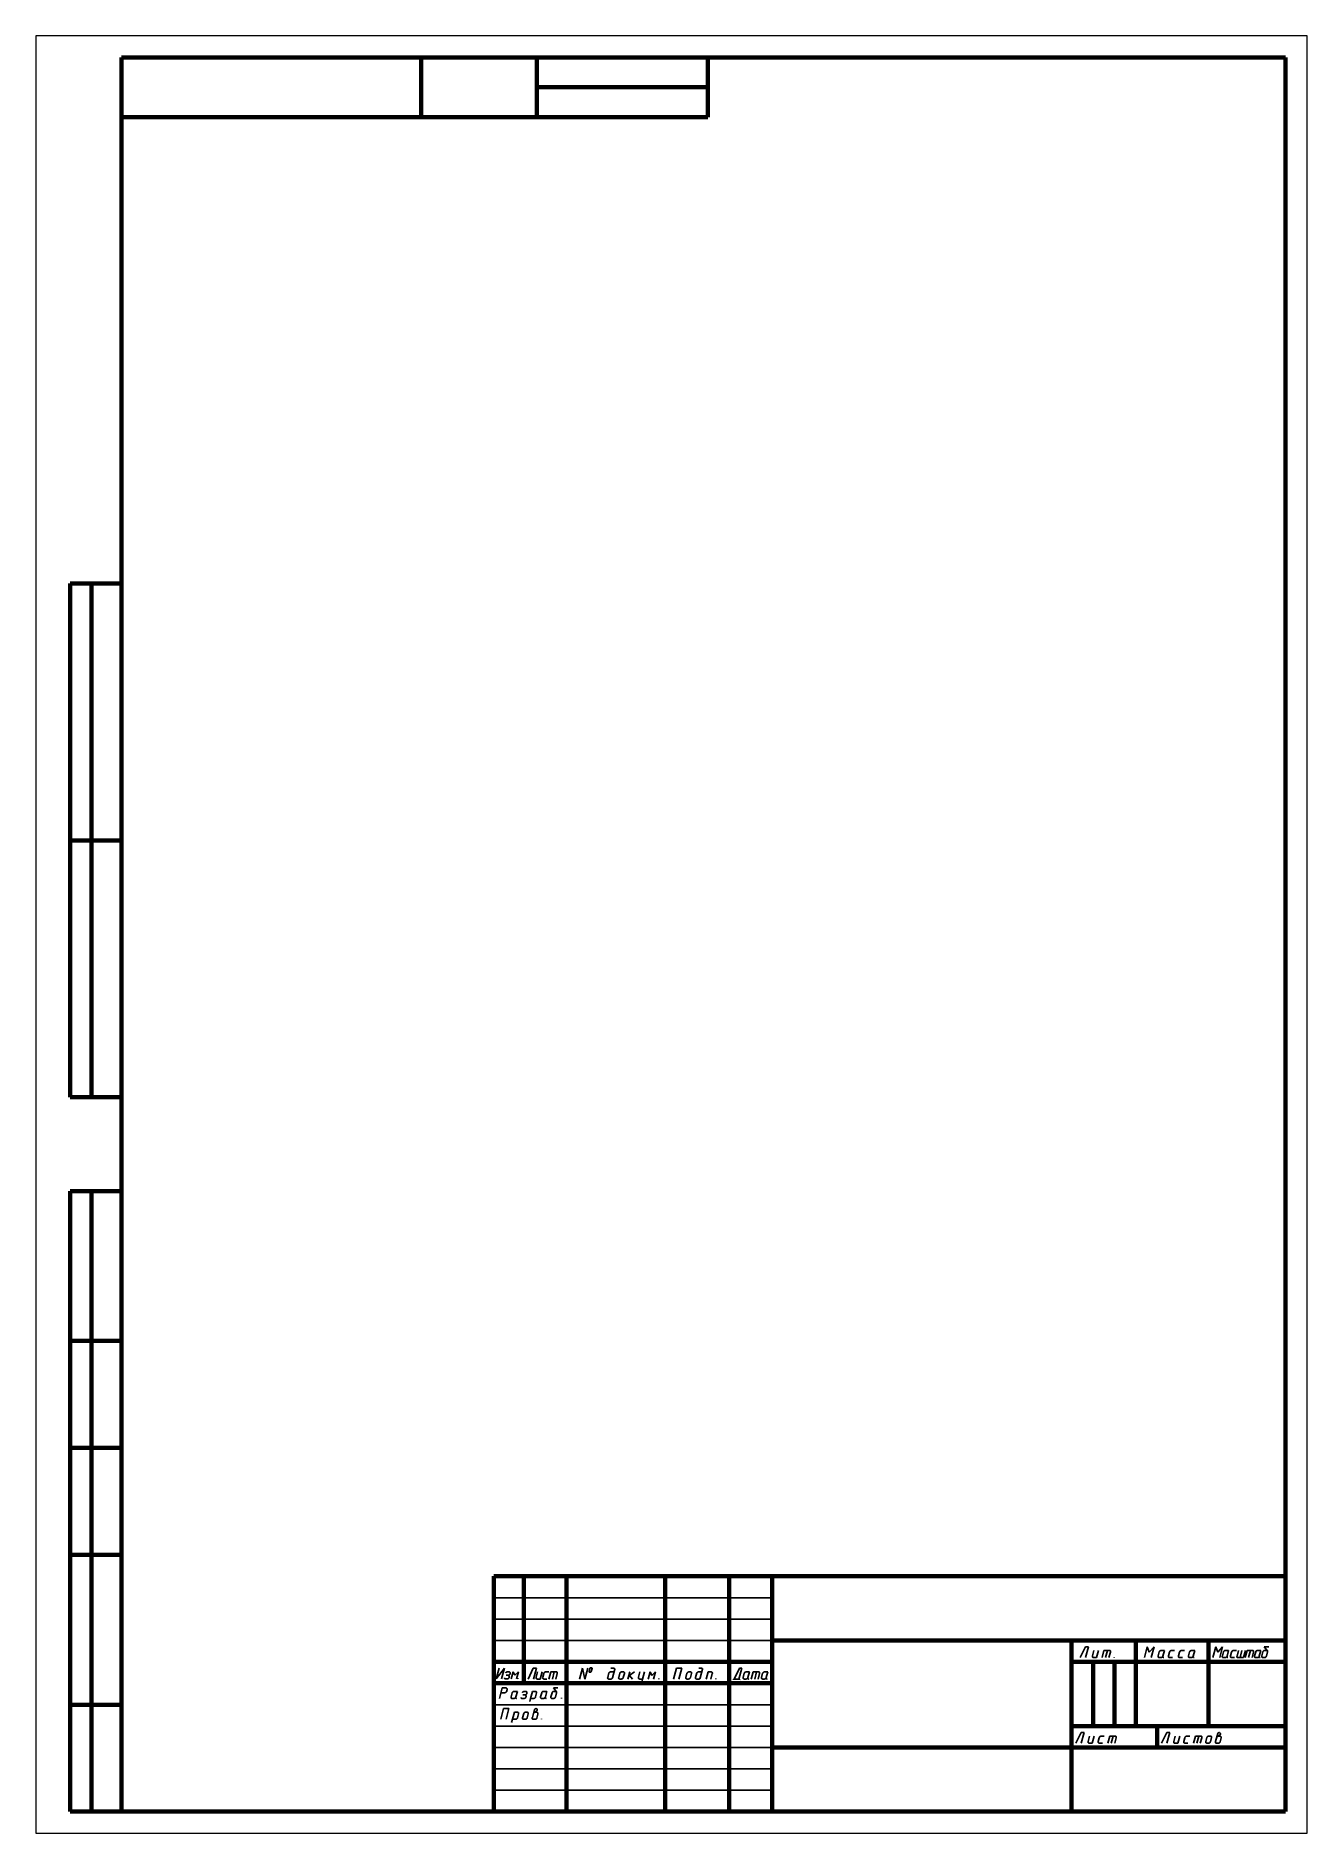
# Model space of a CAD drawing. Header units: millimetres. Extents: x 0 to 297, y 0 to 420.
import ezdxf

# ---------------------------------------------------------------- set-up
doc = ezdxf.new("R2010")
doc.units = ezdxf.units.MM
doc.layers.get('0').update_dxf_attribs({"linetype": 'CONTINUOUS', "lineweight": 0})

# ---------------------------------------------------------------- blocks, each defined once
blk = doc.blocks.new('left_field001')
at = {"lineweight": 70}
for p, q in [((-12, 0), (-12, 145)), ((-12, 145), (0, 145)), ((-7, 0), (-7, 145)), ((0, 145), (0, 0)), ((-12, 110), (0, 110)), ((0, 85), (-12, 85)), ((0, 60), (-12, 60)), ((0, 25), (-12, 25)), ((0, 0), (-12, 0))]:
    blk.add_line(p, q, dxfattribs=at)
blk = doc.blocks.new('high_field001')
at = {"lineweight": 70}
for p, q in [((0, 0), (67, 0)), ((0, -14), (0, 0)), ((67, 0), (67, -14)), ((27, -14), (27, 0)), ((67, -7), (27, -7)), ((67, -14), (0, -14))]:
    blk.add_line(p, q, dxfattribs=at)
blk = doc.blocks.new('left_field002')
at = {"lineweight": 70}
for p, q in [((0, 287), (-12, 287)), ((-12, 287), (-12, 167)), ((-7, 287), (-7, 167)), ((0, 167), (0, 287)), ((0, 227), (-12, 227)), ((-12, 167), (0, 167))]:
    blk.add_line(p, q, dxfattribs=at)
blk.add_line((0, 0), (0, 287))
blk = doc.blocks.new('A3V-0')
for p, q in [((297, 420), (0, 420)), ((0, 420), (0, 0)), ((297, 0), (297, 420)), ((0, 0), (297, 0))]:
    blk.add_line(p, q)
at = {"lineweight": 100}
for p, q in [((292, 415), (20, 415)), ((20, 415), (20, 5)), ((90, 415), (90, 401)), ((292, 5), (292, 415)), ((90, 401), (20, 401)), ((107, 60), (292, 60)), ((107, 5), (107, 60)), ((114, 35), (114, 60)), ((124, 5), (124, 60)), ((147, 5), (147, 60)), ((162, 5), (162, 60)), ((172, 5), (172, 60)), ((172, 45), (292, 45)), ((242, 5), (242, 45)), ((257, 25), (257, 45)), ((274, 25), (274, 45)), ((107, 40), (172, 40)), ((242, 40), (292, 40)), ((247, 40), (247, 25)), ((252, 40), (252, 25)), ((107, 35), (172, 35)), ((292, 25), (242, 25)), ((262, 20), (262, 25)), ((172, 20), (292, 20)), ((20, 5), (292, 5))]:
    blk.add_line(p, q, dxfattribs=at)
at = {"lineweight": 25}
for p, q in [((107, 55), (172, 55)), ((107, 50), (172, 50)), ((107, 45), (172, 45)), ((107, 30), (172, 30)), ((107, 25), (172, 25)), ((107, 20), (172, 20)), ((107, 15), (172, 15)), ((107, 10), (172, 10))]:
    blk.add_line(p, q, dxfattribs=at)
at = {"lineweight": 100}
for name, p in [('high_field001', (90, 415)), ('left_field002', (20, 5)), ('left_field001', (20, 5))]:
    blk.add_blockref(name, p, dxfattribs=at)

msp = doc.modelspace()

# ---------------------------------------------------------------- linework, layer by layer
at = {"linetype": 'CONTINUOUS', "lineweight": 25}
for p, q in [((245.21, 43.5), (244, 41)), ((245.92, 43.5), (245.21, 43.5)), ((245.25, 41), (245.92, 43.5)), ((246.86, 41.41), (247.2, 42.67)), ((247.83, 41), (248.27, 42.67)), ((249.11, 41), (249.55, 42.67)), ((249.55, 42.67), (250.81, 42.67)), ((249.91, 41), (250.35, 42.67)), ((250.71, 41), (251.05, 42.27)), ((250.81, 42.67), (250.84, 42.67)), ((250.84, 42.67), (250.87, 42.66)), ((250.87, 42.66), (250.9, 42.66)), ((250.9, 42.66), (250.92, 42.65)), ((250.92, 42.65), (250.95, 42.64)), ((250.95, 42.64), (250.97, 42.63)), ((250.97, 42.63), (250.99, 42.62)), ((250.99, 42.62), (251, 42.61)), ((251, 42.61), (251.01, 42.59)), ((251.01, 42.59), (251.03, 42.58)), ((251.03, 42.58), (251.04, 42.56)), ((251.04, 42.56), (251.05, 42.54)), ((251.05, 42.54), (251.05, 42.52)), ((251.05, 42.52), (251.06, 42.51)), ((251.06, 42.29), (251.05, 42.28)), ((251.05, 42.28), (251.05, 42.27)), ((251.05, 42.27), (251.05, 42.27)), ((251.06, 42.51), (251.06, 42.49)), ((251.06, 42.49), (251.07, 42.47)), ((251.07, 42.35), (251.06, 42.33)), ((251.06, 42.33), (251.06, 42.32)), ((251.06, 42.32), (251.06, 42.31)), ((251.06, 42.31), (251.06, 42.3)), ((251.06, 42.3), (251.06, 42.29)), ((251.07, 42.47), (251.07, 42.45)), ((251.07, 42.45), (251.07, 42.43)), ((251.07, 42.43), (251.07, 42.41)), ((251.07, 42.41), (251.07, 42.4)), ((251.07, 42.4), (251.07, 42.38)), ((251.07, 42.38), (251.07, 42.36)), ((251.07, 42.36), (251.07, 42.35)), ((259, 41), (259.67, 43.5)), ((259, 41), (259.67, 43.5)), ((259.67, 43.5), (260.14, 42.25)), ((261.28, 43.5), (260.14, 42.25)), ((260.61, 41), (261.28, 43.5)), ((262.21, 41.38), (262.47, 42.34)), ((262.48, 42.37), (262.47, 42.36)), ((262.47, 42.36), (262.47, 42.35)), ((262.47, 42.35), (262.47, 42.35)), ((262.47, 42.35), (262.47, 42.35)), ((262.47, 42.35), (262.47, 42.34)), ((262.49, 42.4), (262.48, 42.39)), ((262.48, 42.39), (262.48, 42.38)), ((262.48, 42.38), (262.48, 42.37)), ((262.5, 42.41), (262.49, 42.4)), ((262.51, 42.44), (262.5, 42.42)), ((262.5, 42.42), (262.5, 42.41)), ((262.52, 42.45), (262.51, 42.44)), ((262.53, 42.47), (262.52, 42.45)), ((262.54, 42.48), (262.53, 42.47)), ((262.55, 42.5), (262.54, 42.48)), ((262.57, 42.51), (262.55, 42.5)), ((262.58, 42.53), (262.57, 42.51)), ((262.6, 42.54), (262.58, 42.53)), ((262.61, 42.56), (262.6, 42.54)), ((262.63, 42.57), (262.61, 42.56)), ((262.65, 42.59), (262.63, 42.57)), ((262.67, 42.6), (262.65, 42.59)), ((262.69, 42.61), (262.67, 42.6)), ((262.72, 42.62), (262.69, 42.61)), ((262.74, 42.64), (262.72, 42.62)), ((262.77, 42.64), (262.74, 42.64)), ((262.8, 42.65), (262.77, 42.64)), ((262.83, 42.66), (262.8, 42.65)), ((262.86, 42.66), (262.83, 42.66)), ((262.89, 42.67), (262.86, 42.66)), ((262.93, 42.67), (262.89, 42.67)), ((262.93, 42.67), (263.67, 42.67)), ((263.32, 41.37), (263.67, 42.67)), ((264.61, 41.4), (264.85, 42.29)), ((264.86, 42.32), (264.85, 42.31)), ((264.85, 42.31), (264.85, 42.3)), ((264.85, 42.3), (264.85, 42.3)), ((264.85, 42.3), (264.85, 42.29)), ((264.85, 42.29), (264.85, 42.29)), ((264.85, 42.29), (264.85, 42.29)), ((264.87, 42.35), (264.86, 42.33)), ((264.86, 42.33), (264.86, 42.32)), ((264.88, 42.36), (264.87, 42.35)), ((264.89, 42.38), (264.88, 42.36)), ((264.9, 42.39), (264.89, 42.38)), ((264.91, 42.41), (264.9, 42.39)), ((264.92, 42.43), (264.91, 42.41)), ((264.93, 42.45), (264.92, 42.43)), ((264.94, 42.46), (264.93, 42.45)), ((264.96, 42.48), (264.94, 42.46)), ((264.98, 42.5), (264.96, 42.48)), ((264.99, 42.52), (264.98, 42.5)), ((265.01, 42.54), (264.99, 42.52)), ((265.03, 42.55), (265.01, 42.54)), ((265.05, 42.57), (265.03, 42.55)), ((265.08, 42.59), (265.05, 42.57)), ((265.1, 42.6), (265.08, 42.59)), ((265.13, 42.62), (265.1, 42.6)), ((265.15, 42.63), (265.13, 42.62)), ((265.18, 42.64), (265.15, 42.63)), ((265.21, 42.65), (265.18, 42.64)), ((265.24, 42.66), (265.21, 42.65)), ((265.28, 42.66), (265.24, 42.66)), ((265.31, 42.67), (265.28, 42.66)), ((265.35, 42.67), (265.31, 42.67)), ((265.35, 42.67), (266.02, 42.67)), ((266.96, 41.4), (267.2, 42.29)), ((267.21, 42.31), (267.2, 42.3)), ((267.2, 42.3), (267.2, 42.3)), ((267.2, 42.3), (267.2, 42.29)), ((267.2, 42.29), (267.2, 42.29)), ((267.2, 42.29), (267.2, 42.29)), ((267.22, 42.33), (267.21, 42.32)), ((267.21, 42.32), (267.21, 42.31)), ((267.23, 42.36), (267.22, 42.35)), ((267.22, 42.35), (267.22, 42.33)), ((267.24, 42.38), (267.23, 42.36)), ((267.25, 42.39), (267.24, 42.38)), ((267.26, 42.41), (267.25, 42.39)), ((267.27, 42.43), (267.26, 42.41)), ((267.28, 42.45), (267.27, 42.43)), ((267.3, 42.46), (267.28, 42.45)), ((267.31, 42.48), (267.3, 42.46)), ((267.33, 42.5), (267.31, 42.48)), ((267.35, 42.52), (267.33, 42.5)), ((267.36, 42.54), (267.35, 42.52)), ((267.38, 42.55), (267.36, 42.54)), ((267.41, 42.57), (267.38, 42.55)), ((267.43, 42.59), (267.41, 42.57)), ((267.45, 42.6), (267.43, 42.59)), ((267.48, 42.62), (267.45, 42.6)), ((267.51, 42.63), (267.48, 42.62)), ((267.53, 42.64), (267.51, 42.63)), ((267.56, 42.65), (267.53, 42.64)), ((267.6, 42.66), (267.56, 42.65)), ((267.63, 42.66), (267.6, 42.66)), ((267.66, 42.67), (267.63, 42.66)), ((267.7, 42.67), (267.66, 42.67)), ((267.7, 42.67), (268.37, 42.67)), ((269.31, 41.38), (269.56, 42.34)), ((269.57, 42.35), (269.56, 42.35)), ((269.56, 42.35), (269.56, 42.34)), ((269.58, 42.38), (269.57, 42.37)), ((269.57, 42.37), (269.57, 42.36)), ((269.57, 42.36), (269.57, 42.35)), ((269.57, 42.35), (269.57, 42.35)), ((269.59, 42.4), (269.58, 42.39)), ((269.58, 42.39), (269.58, 42.38)), ((269.6, 42.42), (269.59, 42.41)), ((269.59, 42.41), (269.59, 42.4)), ((269.61, 42.44), (269.6, 42.42)), ((269.62, 42.45), (269.61, 42.44)), ((269.63, 42.47), (269.62, 42.45)), ((269.64, 42.48), (269.63, 42.47)), ((269.65, 42.5), (269.64, 42.48)), ((269.66, 42.51), (269.65, 42.5)), ((269.68, 42.53), (269.66, 42.51)), ((269.69, 42.54), (269.68, 42.53)), ((269.71, 42.56), (269.69, 42.54)), ((269.73, 42.57), (269.71, 42.56)), ((269.75, 42.59), (269.73, 42.57)), ((269.77, 42.6), (269.75, 42.59)), ((269.79, 42.61), (269.77, 42.6)), ((269.81, 42.62), (269.79, 42.61)), ((269.84, 42.64), (269.81, 42.62)), ((269.87, 42.64), (269.84, 42.64)), ((269.89, 42.65), (269.87, 42.64)), ((269.92, 42.66), (269.89, 42.65)), ((269.95, 42.66), (269.92, 42.66)), ((269.99, 42.67), (269.95, 42.66)), ((270.02, 42.67), (269.99, 42.67)), ((270.02, 42.67), (270.76, 42.67)), ((270.41, 41.37), (270.76, 42.67)), ((127, 36), (127.67, 38.5)), ((127.67, 38.5), (128.25, 36)), ((128.25, 36), (128.92, 38.5)), ((129.24, 37.75), (129.43, 38.45)), ((129.43, 38.46), (129.44, 38.48)), ((129.43, 38.45), (129.43, 38.46)), ((129.44, 38.49), (129.45, 38.5)), ((129.44, 38.48), (129.44, 38.49)), ((129.45, 38.51), (129.46, 38.52)), ((129.45, 38.5), (129.45, 38.51)), ((129.46, 38.52), (129.47, 38.53)), ((129.47, 38.53), (129.48, 38.54)), ((129.48, 38.54), (129.48, 38.55)), ((129.48, 38.55), (129.49, 38.55)), ((129.49, 38.55), (129.5, 38.56)), ((129.5, 38.56), (129.51, 38.56)), ((129.51, 38.56), (129.51, 38.57)), ((129.51, 38.57), (129.52, 38.57)), ((129.52, 38.57), (129.53, 38.58)), ((129.53, 38.58), (129.54, 38.58)), ((129.54, 38.58), (129.55, 38.59)), ((129.55, 38.59), (129.55, 38.59)), ((129.55, 38.59), (129.56, 38.59)), ((129.56, 38.59), (129.57, 38.59)), ((129.57, 38.59), (129.58, 38.6)), ((129.57, 38.59), (129.57, 38.59)), ((129.58, 38.6), (129.59, 38.6)), ((129.59, 38.6), (129.59, 38.6)), ((129.59, 38.6), (129.6, 38.6)), ((129.6, 38.6), (129.6, 38.6)), ((129.6, 38.6), (129.6, 38.6)), ((129.6, 38.6), (129.6, 38.6)), ((129.6, 38.6), (129.61, 38.6)), ((129.61, 38.6), (129.61, 38.6)), ((129.61, 38.6), (129.61, 38.6)), ((129.61, 38.6), (129.83, 38.6)), ((129.74, 37.75), (129.93, 38.44)), ((129.83, 38.6), (129.84, 38.6)), ((129.84, 38.6), (129.85, 38.6)), ((129.85, 38.6), (129.86, 38.6)), ((129.86, 38.6), (129.87, 38.59)), ((129.87, 38.59), (129.88, 38.59)), ((129.88, 38.59), (129.89, 38.58)), ((129.89, 38.58), (129.9, 38.58)), ((129.9, 38.58), (129.9, 38.57)), ((129.9, 38.57), (129.91, 38.57)), ((129.91, 38.57), (129.91, 38.56)), ((129.91, 38.56), (129.92, 38.56)), ((129.92, 38.56), (129.92, 38.55)), ((129.92, 38.55), (129.93, 38.54)), ((129.93, 38.54), (129.93, 38.54)), ((129.93, 38.54), (129.93, 38.53)), ((129.93, 38.53), (129.93, 38.52)), ((129.93, 38.52), (129.93, 38.52)), ((129.93, 38.52), (129.93, 38.51)), ((129.93, 38.51), (129.93, 38.5)), ((129.93, 38.5), (129.93, 38.49)), ((129.93, 38.49), (129.93, 38.49)), ((129.93, 38.49), (129.93, 38.48)), ((129.93, 38.48), (129.93, 38.48)), ((129.93, 38.48), (129.93, 38.47)), ((129.93, 38.47), (129.93, 38.46)), ((129.93, 38.46), (129.93, 38.46)), ((129.93, 38.46), (129.93, 38.46)), ((129.93, 38.46), (129.93, 38.45)), ((129.93, 38.45), (129.93, 38.45)), ((129.93, 38.45), (129.93, 38.45)), ((129.93, 38.45), (129.93, 38.44)), ((134.35, 38.5), (135.03, 38.5)), ((134.68, 36.24), (135.23, 38.3)), ((135.03, 38.5), (135.05, 38.5)), ((135.05, 38.5), (135.08, 38.5)), ((135.08, 38.5), (135.1, 38.49)), ((135.1, 38.49), (135.11, 38.49)), ((135.11, 38.49), (135.13, 38.48)), ((135.13, 38.48), (135.14, 38.48)), ((135.14, 38.48), (135.16, 38.47)), ((135.16, 38.47), (135.17, 38.46)), ((135.17, 38.46), (135.18, 38.45)), ((135.18, 38.45), (135.19, 38.44)), ((135.19, 38.44), (135.2, 38.43)), ((135.2, 38.43), (135.2, 38.42)), ((135.2, 38.42), (135.21, 38.41)), ((135.21, 38.41), (135.21, 38.4)), ((135.21, 38.4), (135.22, 38.38)), ((135.22, 38.38), (135.22, 38.37)), ((135.22, 38.37), (135.22, 38.36)), ((135.22, 38.36), (135.23, 38.35)), ((135.23, 38.35), (135.23, 38.34)), ((135.23, 38.34), (135.23, 38.33)), ((135.23, 38.33), (135.23, 38.32)), ((135.23, 38.32), (135.23, 38.32)), ((135.23, 38.32), (135.23, 38.31)), ((135.23, 38.31), (135.23, 38.3)), ((135.23, 38.3), (135.23, 38.3)), ((135.23, 38.3), (135.23, 38.29)), ((135.23, 38.29), (135.23, 38.3)), ((135.23, 38.29), (135.23, 38.29)), ((135.23, 38.29), (135.23, 38.29)), ((135.23, 38.29), (135.23, 38.29)), ((135.23, 38.29), (135.23, 38.29)), ((149, 36), (149.67, 38.5)), ((149.67, 38.5), (150.92, 38.5)), ((150.25, 36), (150.92, 38.5)), ((154.87, 38.5), (155.55, 38.5)), ((155.2, 36.24), (155.75, 38.3)), ((155.55, 38.5), (155.57, 38.5)), ((155.57, 38.5), (155.6, 38.5)), ((155.6, 38.5), (155.62, 38.49)), ((155.62, 38.49), (155.63, 38.49)), ((155.63, 38.49), (155.65, 38.48)), ((155.65, 38.48), (155.67, 38.48)), ((155.67, 38.48), (155.68, 38.47)), ((155.68, 38.47), (155.69, 38.46)), ((155.69, 38.46), (155.7, 38.45)), ((155.7, 38.45), (155.71, 38.44)), ((155.71, 38.44), (155.72, 38.43)), ((155.72, 38.43), (155.72, 38.42)), ((155.72, 38.42), (155.73, 38.41)), ((155.73, 38.41), (155.74, 38.4)), ((155.74, 38.4), (155.74, 38.38)), ((155.74, 38.38), (155.74, 38.37)), ((155.74, 38.37), (155.74, 38.36)), ((155.74, 38.36), (155.75, 38.35)), ((155.75, 38.35), (155.75, 38.34)), ((155.75, 38.34), (155.75, 38.33)), ((155.75, 38.33), (155.75, 38.32)), ((155.75, 38.32), (155.75, 38.32)), ((155.75, 38.32), (155.75, 38.31)), ((155.75, 38.31), (155.75, 38.3)), ((155.75, 38.3), (155.75, 38.3)), ((155.75, 38.3), (155.75, 38.29)), ((155.75, 38.29), (155.75, 38.3)), ((155.75, 38.29), (155.75, 38.29)), ((155.75, 38.29), (155.75, 38.29)), ((155.75, 38.29), (155.75, 38.29)), ((155.75, 38.29), (155.75, 38.29)), ((246.85, 41.33), (246.84, 41.3)), ((246.84, 41.3), (246.84, 41.27)), ((246.84, 41.27), (246.84, 41.24)), ((246.84, 41.24), (246.85, 41.21)), ((246.86, 41.41), (246.85, 41.37)), ((246.85, 41.37), (246.85, 41.33)), ((246.85, 41.21), (246.85, 41.19)), ((246.85, 41.19), (246.86, 41.17)), ((246.86, 41.17), (246.87, 41.15)), ((246.87, 41.15), (246.88, 41.13)), ((246.88, 41.13), (246.89, 41.11)), ((246.89, 41.11), (246.9, 41.09)), ((246.9, 41.09), (246.92, 41.08)), ((246.92, 41.08), (246.93, 41.07)), ((246.93, 41.07), (246.95, 41.06)), ((246.95, 41.06), (246.96, 41.05)), ((246.96, 41.05), (246.98, 41.04)), ((246.98, 41.04), (247, 41.03)), ((247, 41.03), (247.01, 41.02)), ((247.01, 41.02), (247.03, 41.02)), ((247.03, 41.02), (247.04, 41.01)), ((247.04, 41.01), (247.06, 41.01)), ((247.06, 41.01), (247.08, 41.01)), ((247.08, 41.01), (247.09, 41)), ((247.09, 41), (247.1, 41)), ((247.1, 41), (247.11, 41)), ((247.11, 41), (247.12, 41)), ((247.12, 41), (247.13, 41)), ((247.13, 41), (247.14, 41)), ((247.14, 41), (247.15, 41)), ((247.15, 41), (247.15, 41)), ((247.15, 41), (247.83, 41)), ((251.9, 41), (251.9, 41.14)), ((262.2, 41.31), (262.19, 41.28)), ((262.19, 41.28), (262.19, 41.25)), ((262.19, 41.25), (262.19, 41.23)), ((262.19, 41.23), (262.2, 41.2)), ((262.21, 41.38), (262.2, 41.35)), ((262.2, 41.35), (262.2, 41.31)), ((262.2, 41.2), (262.2, 41.18)), ((262.2, 41.18), (262.21, 41.16)), ((262.21, 41.16), (262.22, 41.14)), ((262.22, 41.14), (262.23, 41.12)), ((262.23, 41.12), (262.24, 41.1)), ((262.24, 41.1), (262.26, 41.09)), ((262.26, 41.09), (262.27, 41.07)), ((262.27, 41.07), (262.28, 41.06)), ((262.28, 41.06), (262.3, 41.05)), ((262.3, 41.05), (262.32, 41.04)), ((262.32, 41.04), (262.33, 41.04)), ((262.33, 41.04), (262.35, 41.03)), ((262.35, 41.03), (262.36, 41.02)), ((262.36, 41.02), (262.38, 41.02)), ((262.38, 41.02), (262.4, 41.01)), ((262.4, 41.01), (262.41, 41.01)), ((262.41, 41.01), (262.43, 41.01)), ((262.43, 41.01), (262.44, 41)), ((262.44, 41), (262.45, 41)), ((262.45, 41), (262.46, 41)), ((262.46, 41), (262.47, 41)), ((262.47, 41), (262.48, 41)), ((262.48, 41), (262.49, 41)), ((262.49, 41), (262.49, 41)), ((262.49, 41), (262.5, 41)), ((262.5, 41), (262.86, 41)), ((262.86, 41), (262.89, 41)), ((262.89, 41), (262.92, 41)), ((262.92, 41), (262.96, 41.01)), ((262.96, 41.01), (262.99, 41.02)), ((262.99, 41.02), (263.01, 41.03)), ((263.01, 41.03), (263.04, 41.04)), ((263.04, 41.04), (263.06, 41.05)), ((263.06, 41.05), (263.09, 41.06)), ((263.09, 41.06), (263.11, 41.08)), ((263.11, 41.08), (263.13, 41.09)), ((263.13, 41.09), (263.15, 41.11)), ((263.15, 41.11), (263.17, 41.12)), ((263.17, 41.12), (263.19, 41.14)), ((263.19, 41.14), (263.2, 41.16)), ((263.2, 41.16), (263.22, 41.18)), ((263.22, 41.18), (263.23, 41.19)), ((263.23, 41.19), (263.24, 41.21)), ((263.24, 41.21), (263.25, 41.23)), ((263.25, 41.23), (263.26, 41.25)), ((263.26, 41.25), (263.27, 41.26)), ((263.27, 41.26), (263.28, 41.28)), ((263.28, 41.28), (263.29, 41.29)), ((263.29, 41.29), (263.3, 41.31)), ((263.3, 41.32), (263.31, 41.33)), ((263.3, 41.31), (263.3, 41.32)), ((263.31, 41.35), (263.32, 41.36)), ((263.31, 41.34), (263.31, 41.35)), ((263.31, 41.33), (263.31, 41.34)), ((263.33, 41.4), (263.32, 41.36)), ((263.32, 41.36), (263.32, 41.37)), ((263.32, 41.37), (263.32, 41.37)), ((263.32, 41.37), (263.32, 41.37)), ((263.32, 41.36), (263.32, 41.33)), ((263.32, 41.33), (263.32, 41.29)), ((263.32, 41.29), (263.32, 41.26)), ((263.32, 41.26), (263.32, 41.23)), ((263.32, 41.23), (263.32, 41.2)), ((263.32, 41.2), (263.32, 41.18)), ((263.32, 41.18), (263.33, 41.15)), ((263.34, 41.45), (263.33, 41.4)), ((263.33, 41.15), (263.34, 41.13)), ((263.35, 41.49), (263.34, 41.45)), ((263.34, 41.13), (263.34, 41.11)), ((263.34, 41.11), (263.35, 41.1)), ((263.35, 41.1), (263.36, 41.08)), ((263.36, 41.08), (263.37, 41.07)), ((263.37, 41.07), (263.38, 41.06)), ((263.38, 41.06), (263.39, 41.05)), ((263.39, 41.05), (263.4, 41.04)), ((263.4, 41.04), (263.41, 41.03)), ((263.41, 41.03), (263.42, 41.02)), ((263.42, 41.02), (263.43, 41.02)), ((263.43, 41.02), (263.44, 41.01)), ((263.44, 41.01), (263.45, 41.01)), ((263.45, 41.01), (263.46, 41.01)), ((263.46, 41.01), (263.47, 41)), ((263.47, 41), (263.48, 41)), ((263.48, 41), (263.49, 41)), ((263.49, 41), (263.49, 41)), ((263.49, 41), (263.49, 41)), ((263.49, 41), (263.5, 41)), ((263.5, 41), (263.5, 41)), ((264.6, 41.36), (264.59, 41.33)), ((264.59, 41.33), (264.59, 41.29)), ((264.59, 41.29), (264.59, 41.26)), ((264.59, 41.26), (264.59, 41.23)), ((264.59, 41.23), (264.6, 41.21)), ((264.61, 41.4), (264.6, 41.36)), ((264.6, 41.21), (264.6, 41.18)), ((264.6, 41.18), (264.61, 41.16)), ((264.61, 41.16), (264.62, 41.14)), ((264.62, 41.14), (264.63, 41.12)), ((264.63, 41.12), (264.65, 41.11)), ((264.65, 41.11), (264.66, 41.09)), ((264.66, 41.09), (264.68, 41.08)), ((264.68, 41.08), (264.69, 41.07)), ((264.69, 41.07), (264.71, 41.05)), ((264.71, 41.05), (264.73, 41.05)), ((264.73, 41.05), (264.75, 41.04)), ((264.75, 41.04), (264.76, 41.03)), ((264.76, 41.03), (264.78, 41.02)), ((264.78, 41.02), (264.8, 41.02)), ((264.8, 41.02), (264.82, 41.01)), ((264.82, 41.01), (264.83, 41.01)), ((264.83, 41.01), (264.85, 41.01)), ((264.85, 41.01), (264.86, 41)), ((264.86, 41), (264.88, 41)), ((264.88, 41), (264.89, 41)), ((264.89, 41), (264.9, 41)), ((264.9, 41), (264.91, 41)), ((264.91, 41), (264.92, 41)), ((264.92, 41), (264.92, 41)), ((264.92, 41), (264.92, 41)), ((264.92, 41), (265.57, 41)), ((266.95, 41.36), (266.94, 41.33)), ((266.94, 41.33), (266.94, 41.29)), ((266.94, 41.29), (266.94, 41.26)), ((266.94, 41.26), (266.94, 41.23)), ((266.94, 41.23), (266.95, 41.21)), ((266.96, 41.4), (266.95, 41.36)), ((266.95, 41.21), (266.95, 41.18)), ((266.95, 41.18), (266.96, 41.16)), ((266.96, 41.16), (266.97, 41.14)), ((266.97, 41.14), (266.99, 41.12)), ((266.99, 41.12), (267, 41.11)), ((267, 41.11), (267.01, 41.09)), ((267.01, 41.09), (267.03, 41.08)), ((267.03, 41.08), (267.05, 41.07)), ((267.05, 41.07), (267.06, 41.05)), ((267.06, 41.05), (267.08, 41.05)), ((267.08, 41.05), (267.1, 41.04)), ((267.1, 41.04), (267.12, 41.03)), ((267.12, 41.03), (267.13, 41.02)), ((267.13, 41.02), (267.15, 41.02)), ((267.15, 41.02), (267.17, 41.01)), ((267.17, 41.01), (267.19, 41.01)), ((267.19, 41.01), (267.2, 41.01)), ((267.2, 41.01), (267.22, 41)), ((267.22, 41), (267.23, 41)), ((267.23, 41), (267.24, 41)), ((267.24, 41), (267.25, 41)), ((267.25, 41), (267.26, 41)), ((267.26, 41), (267.27, 41)), ((267.27, 41), (267.27, 41)), ((267.27, 41), (267.28, 41)), ((267.28, 41), (267.92, 41)), ((269.3, 41.35), (269.29, 41.31)), ((269.29, 41.31), (269.29, 41.28)), ((269.29, 41.28), (269.29, 41.25)), ((269.29, 41.25), (269.29, 41.23)), ((269.29, 41.23), (269.29, 41.2)), ((269.29, 41.2), (269.3, 41.18)), ((269.31, 41.38), (269.3, 41.35)), ((269.3, 41.18), (269.31, 41.16)), ((269.31, 41.16), (269.32, 41.14)), ((269.32, 41.14), (269.33, 41.12)), ((269.33, 41.12), (269.34, 41.1)), ((269.34, 41.1), (269.35, 41.09)), ((269.35, 41.09), (269.37, 41.07)), ((269.37, 41.07), (269.38, 41.06)), ((269.38, 41.06), (269.4, 41.05)), ((269.4, 41.05), (269.41, 41.04)), ((269.41, 41.04), (269.43, 41.04)), ((269.43, 41.04), (269.44, 41.03)), ((269.44, 41.03), (269.46, 41.02)), ((269.46, 41.02), (269.48, 41.02)), ((269.48, 41.02), (269.49, 41.01)), ((269.49, 41.01), (269.51, 41.01)), ((269.51, 41.01), (269.52, 41.01)), ((269.52, 41.01), (269.54, 41)), ((269.54, 41), (269.55, 41)), ((269.55, 41), (269.56, 41)), ((269.56, 41), (269.57, 41)), ((269.57, 41), (269.58, 41)), ((269.58, 41), (269.59, 41)), ((269.59, 41), (269.59, 41)), ((269.59, 41), (269.59, 41)), ((269.59, 41), (269.95, 41)), ((269.95, 41), (269.99, 41)), ((269.99, 41), (270.02, 41)), ((270.02, 41), (270.05, 41.01)), ((270.05, 41.01), (270.08, 41.02)), ((270.08, 41.02), (270.11, 41.03)), ((270.11, 41.03), (270.14, 41.04)), ((270.14, 41.04), (270.16, 41.05)), ((270.16, 41.05), (270.18, 41.06)), ((270.18, 41.06), (270.21, 41.08)), ((270.21, 41.08), (270.23, 41.09)), ((270.23, 41.09), (270.25, 41.11)), ((270.25, 41.11), (270.26, 41.12)), ((270.26, 41.12), (270.28, 41.14)), ((270.28, 41.14), (270.3, 41.16)), ((270.3, 41.16), (270.31, 41.18)), ((270.31, 41.18), (270.33, 41.19)), ((270.33, 41.19), (270.34, 41.21)), ((270.34, 41.21), (270.35, 41.23)), ((270.35, 41.23), (270.36, 41.25)), ((270.36, 41.25), (270.37, 41.26)), ((270.37, 41.26), (270.38, 41.28)), ((270.38, 41.28), (270.39, 41.29)), ((270.39, 41.31), (270.4, 41.32)), ((270.39, 41.29), (270.39, 41.31)), ((270.4, 41.33), (270.41, 41.34)), ((270.4, 41.32), (270.4, 41.33)), ((270.41, 41.36), (270.41, 41.37)), ((270.41, 41.37), (270.41, 41.37)), ((270.41, 41.37), (270.41, 41.37)), ((270.41, 41.35), (270.41, 41.36)), ((270.41, 41.34), (270.41, 41.35)), ((270.42, 41.33), (270.41, 41.29)), ((270.41, 41.29), (270.41, 41.26)), ((270.41, 41.26), (270.41, 41.23)), ((270.41, 41.23), (270.42, 41.2)), ((270.43, 41.4), (270.42, 41.36)), ((270.42, 41.36), (270.42, 41.33)), ((270.42, 41.2), (270.42, 41.18)), ((270.42, 41.18), (270.42, 41.15)), ((270.42, 41.15), (270.43, 41.13)), ((270.44, 41.45), (270.43, 41.4)), ((270.43, 41.13), (270.44, 41.11)), ((270.45, 41.49), (270.44, 41.45)), ((270.44, 41.11), (270.45, 41.1)), ((270.45, 41.1), (270.46, 41.08)), ((270.46, 41.08), (270.47, 41.07)), ((270.47, 41.07), (270.48, 41.06)), ((270.48, 41.06), (270.49, 41.05)), ((270.49, 41.05), (270.5, 41.04)), ((270.5, 41.04), (270.51, 41.03)), ((270.51, 41.03), (270.52, 41.02)), ((270.52, 41.02), (270.53, 41.02)), ((270.53, 41.02), (270.54, 41.01)), ((270.54, 41.01), (270.55, 41.01)), ((270.55, 41.01), (270.56, 41.01)), ((270.56, 41.01), (270.57, 41)), ((270.57, 41), (270.57, 41)), ((270.57, 41), (270.58, 41)), ((270.58, 41), (270.59, 41)), ((270.59, 41), (270.59, 41)), ((270.59, 41), (270.59, 41)), ((270.59, 41), (270.59, 41)), ((108.29, 31.45), (108.96, 33.95)), ((108.96, 33.95), (109.13, 33.95)), ((108.96, 33.95), (109.68, 33.95)), ((109.68, 33.95), (109.73, 33.95)), ((109.73, 33.95), (109.78, 33.94)), ((109.78, 33.94), (109.82, 33.94)), ((109.82, 33.94), (109.86, 33.92)), ((109.86, 33.92), (109.89, 33.91)), ((109.89, 33.91), (109.92, 33.9)), ((109.92, 33.9), (109.95, 33.88)), ((109.95, 33.88), (109.97, 33.86)), ((109.97, 33.86), (110, 33.84)), ((110, 33.84), (110.02, 33.82)), ((110.02, 33.82), (110.03, 33.79)), ((110.03, 33.79), (110.04, 33.77)), ((110.04, 33.77), (110.06, 33.74)), ((110.06, 33.74), (110.07, 33.72)), ((110.07, 33.72), (110.07, 33.69)), ((110.07, 33.69), (110.08, 33.66)), ((110.08, 33.66), (110.08, 33.64)), ((110.08, 33.64), (110.09, 33.61)), ((110.09, 33.61), (110.09, 33.58)), ((120.89, 33.95), (121.96, 33.95)), ((120.89, 33.95), (121.63, 33.02)), ((129.24, 37.74), (129.23, 37.72)), ((129.23, 37.72), (129.23, 37.71)), ((129.23, 37.71), (129.23, 37.7)), ((129.23, 37.7), (129.23, 37.69)), ((129.23, 37.69), (129.23, 37.68)), ((129.23, 37.68), (129.24, 37.67)), ((129.24, 37.75), (129.24, 37.74)), ((129.24, 37.67), (129.24, 37.66)), ((129.24, 37.66), (129.24, 37.65)), ((129.24, 37.65), (129.25, 37.65)), ((129.25, 37.65), (129.25, 37.64)), ((129.25, 37.64), (129.26, 37.63)), ((129.26, 37.63), (129.26, 37.63)), ((129.26, 37.63), (129.27, 37.62)), ((129.27, 37.62), (129.27, 37.62)), ((129.27, 37.62), (129.28, 37.62)), ((129.28, 37.62), (129.28, 37.61)), ((129.28, 37.61), (129.29, 37.61)), ((129.29, 37.61), (129.3, 37.61)), ((129.3, 37.61), (129.3, 37.61)), ((129.3, 37.61), (129.31, 37.61)), ((129.31, 37.61), (129.31, 37.6)), ((129.31, 37.6), (129.32, 37.6)), ((129.32, 37.6), (129.32, 37.6)), ((129.32, 37.6), (129.33, 37.6)), ((129.33, 37.6), (129.33, 37.6)), ((129.33, 37.6), (129.33, 37.6)), ((129.33, 37.6), (129.34, 37.6)), ((129.34, 37.6), (129.34, 37.6)), ((129.34, 37.6), (129.34, 37.6)), ((129.34, 37.6), (129.34, 37.6)), ((129.34, 37.6), (129.57, 37.6)), ((129.58, 37.6), (129.57, 37.6)), ((129.57, 37.6), (129.57, 37.6)), ((129.59, 37.6), (129.58, 37.6)), ((129.58, 37.6), (129.58, 37.6)), ((129.58, 37.6), (129.58, 37.6)), ((129.58, 37.6), (129.58, 37.6)), ((129.6, 37.6), (129.59, 37.6)), ((129.59, 37.6), (129.59, 37.6)), ((129.61, 37.6), (129.6, 37.6)), ((129.6, 37.6), (129.6, 37.6)), ((129.62, 37.61), (129.61, 37.61)), ((129.61, 37.61), (129.61, 37.6)), ((129.63, 37.61), (129.62, 37.61)), ((129.64, 37.62), (129.63, 37.61)), ((129.63, 37.61), (129.63, 37.61)), ((129.65, 37.62), (129.64, 37.62)), ((129.66, 37.63), (129.65, 37.62)), ((129.65, 37.62), (129.65, 37.62)), ((129.67, 37.63), (129.66, 37.63)), ((129.68, 37.65), (129.67, 37.64)), ((129.67, 37.64), (129.67, 37.63)), ((129.69, 37.65), (129.68, 37.65)), ((129.7, 37.66), (129.69, 37.65)), ((129.71, 37.68), (129.7, 37.67)), ((129.7, 37.67), (129.7, 37.66)), ((129.72, 37.7), (129.71, 37.69)), ((129.71, 37.69), (129.71, 37.68)), ((129.73, 37.71), (129.72, 37.7)), ((129.74, 37.73), (129.73, 37.72)), ((129.73, 37.72), (129.73, 37.71)), ((129.74, 37.75), (129.74, 37.73)), ((133.59, 36.28), (133.58, 36.25)), ((133.58, 36.25), (133.58, 36.23)), ((133.58, 36.23), (133.59, 36.2)), ((133.6, 36.35), (133.59, 36.31)), ((133.59, 36.31), (133.59, 36.28)), ((133.59, 36.2), (133.59, 36.18)), ((133.59, 36.18), (133.6, 36.16)), ((133.61, 36.38), (133.6, 36.35)), ((133.6, 36.16), (133.6, 36.14)), ((133.6, 36.14), (133.61, 36.12)), ((133.61, 36.38), (133.88, 37.41)), ((133.61, 36.12), (133.62, 36.1)), ((133.62, 36.1), (133.63, 36.09)), ((133.63, 36.09), (133.64, 36.08)), ((133.64, 36.08), (133.65, 36.06)), ((133.65, 36.06), (133.67, 36.05)), ((133.67, 36.05), (133.68, 36.04)), ((133.68, 36.04), (133.69, 36.04)), ((133.69, 36.04), (133.71, 36.03)), ((133.71, 36.03), (133.72, 36.02)), ((133.72, 36.02), (133.74, 36.02)), ((133.74, 36.02), (133.75, 36.01)), ((133.75, 36.01), (133.77, 36.01)), ((133.77, 36.01), (133.78, 36.01)), ((133.78, 36.01), (133.8, 36)), ((133.8, 36), (133.81, 36)), ((133.81, 36), (133.82, 36)), ((133.82, 36), (133.84, 36)), ((133.84, 36), (133.85, 36)), ((133.85, 36), (133.86, 36)), ((133.86, 36), (133.87, 36)), ((133.87, 36), (133.88, 36)), ((133.89, 37.41), (133.88, 37.4)), ((133.88, 37.4), (133.88, 37.41)), ((133.88, 37.41), (133.88, 37.41)), ((133.88, 37.4), (133.88, 37.4)), ((133.88, 37.4), (133.88, 37.4)), ((133.88, 37.4), (133.88, 37.4)), ((133.88, 37.4), (133.88, 37.4)), ((133.88, 36), (134.4, 36)), ((133.9, 37.43), (133.89, 37.42)), ((133.89, 37.42), (133.89, 37.41)), ((133.91, 37.44), (133.9, 37.43)), ((133.92, 37.46), (133.91, 37.45)), ((133.91, 37.45), (133.91, 37.44)), ((133.93, 37.47), (133.92, 37.46)), ((133.94, 37.49), (133.93, 37.47)), ((133.96, 37.5), (133.94, 37.49)), ((133.97, 37.51), (133.96, 37.5)), ((133.98, 37.53), (133.97, 37.51)), ((134, 37.54), (133.98, 37.53)), ((134.02, 37.56), (134, 37.54)), ((134.03, 37.57), (134.02, 37.56)), ((134.05, 37.59), (134.03, 37.57)), ((134.07, 37.6), (134.05, 37.59)), ((134.1, 37.61), (134.07, 37.6)), ((134.12, 37.62), (134.1, 37.61)), ((134.14, 37.63), (134.12, 37.62)), ((134.17, 37.64), (134.14, 37.63)), ((134.2, 37.65), (134.17, 37.64)), ((134.23, 37.66), (134.2, 37.65)), ((134.25, 37.66), (134.23, 37.66)), ((134.29, 37.67), (134.25, 37.66)), ((134.32, 37.67), (134.29, 37.67)), ((134.32, 37.67), (135.06, 37.67)), ((134.4, 36), (134.42, 36)), ((134.42, 36), (134.44, 36)), ((134.44, 36), (134.46, 36.01)), ((134.46, 36.01), (134.47, 36.01)), ((134.47, 36.01), (134.49, 36.02)), ((134.49, 36.02), (134.51, 36.03)), ((134.51, 36.03), (134.52, 36.04)), ((134.52, 36.04), (134.54, 36.04)), ((134.54, 36.04), (134.55, 36.06)), ((134.55, 36.06), (134.56, 36.07)), ((134.56, 36.07), (134.58, 36.08)), ((134.58, 36.08), (134.59, 36.09)), ((134.59, 36.09), (134.6, 36.1)), ((134.6, 36.1), (134.61, 36.11)), ((134.61, 36.11), (134.62, 36.13)), ((134.62, 36.13), (134.63, 36.14)), ((134.63, 36.14), (134.64, 36.15)), ((134.64, 36.16), (134.65, 36.18)), ((134.64, 36.15), (134.64, 36.16)), ((134.65, 36.19), (134.66, 36.2)), ((134.65, 36.18), (134.65, 36.19)), ((134.66, 36.21), (134.67, 36.22)), ((134.66, 36.2), (134.66, 36.21)), ((134.67, 36.23), (134.68, 36.24)), ((134.67, 36.22), (134.67, 36.23)), ((134.67, 36.22), (134.67, 36.22)), ((134.68, 36.24), (134.68, 36.25)), ((134.68, 36.25), (134.68, 36.25)), ((134.68, 36.25), (134.68, 36.24)), ((134.68, 36.24), (134.68, 36.24)), ((134.68, 36.24), (134.68, 36.24)), ((136.16, 36.34), (136.15, 36.31)), ((136.15, 36.31), (136.15, 36.28)), ((136.15, 36.28), (136.15, 36.25)), ((136.15, 36.25), (136.15, 36.22)), ((136.15, 36.22), (136.16, 36.2)), ((136.16, 36.38), (136.42, 37.35)), ((136.16, 36.38), (136.16, 36.34)), ((136.16, 36.2), (136.16, 36.18)), ((136.16, 36.18), (136.17, 36.15)), ((136.17, 36.15), (136.18, 36.14)), ((136.18, 36.14), (136.19, 36.12)), ((136.19, 36.12), (136.2, 36.1)), ((136.2, 36.1), (136.22, 36.09)), ((136.22, 36.09), (136.23, 36.07)), ((136.23, 36.07), (136.25, 36.06)), ((136.25, 36.06), (136.26, 36.05)), ((136.26, 36.05), (136.28, 36.04)), ((136.28, 36.04), (136.29, 36.03)), ((136.29, 36.03), (136.31, 36.03)), ((136.31, 36.03), (136.32, 36.02)), ((136.32, 36.02), (136.34, 36.02)), ((136.34, 36.02), (136.35, 36.01)), ((136.35, 36.01), (136.37, 36.01)), ((136.37, 36.01), (136.38, 36.01)), ((136.38, 36.01), (136.39, 36)), ((136.39, 36), (136.4, 36)), ((136.4, 36), (136.41, 36)), ((136.41, 36), (136.41, 36)), ((136.41, 36), (136.42, 36)), ((136.43, 37.35), (136.42, 37.35)), ((136.42, 37.35), (136.42, 37.35)), ((136.42, 37.35), (136.42, 37.35)), ((136.42, 36), (136.42, 36)), ((136.42, 36), (136.42, 36)), ((136.42, 36), (136.42, 36)), ((136.42, 36), (136.76, 36)), ((136.44, 37.38), (136.43, 37.37)), ((136.43, 37.37), (136.43, 37.36)), ((136.43, 37.36), (136.43, 37.35)), ((136.45, 37.41), (136.44, 37.4)), ((136.44, 37.4), (136.44, 37.39)), ((136.44, 37.39), (136.44, 37.38)), ((136.46, 37.43), (136.45, 37.41)), ((136.47, 37.44), (136.46, 37.43)), ((136.48, 37.45), (136.47, 37.44)), ((136.49, 37.47), (136.48, 37.45)), ((136.5, 37.48), (136.49, 37.47)), ((136.51, 37.5), (136.5, 37.48)), ((136.52, 37.51), (136.51, 37.5)), ((136.54, 37.53), (136.52, 37.51)), ((136.55, 37.55), (136.54, 37.53)), ((136.57, 37.56), (136.55, 37.55)), ((136.59, 37.57), (136.57, 37.56)), ((136.61, 37.59), (136.59, 37.57)), ((136.63, 37.6), (136.61, 37.59)), ((136.65, 37.61), (136.63, 37.6)), ((136.68, 37.63), (136.65, 37.61)), ((136.7, 37.64), (136.68, 37.63)), ((136.73, 37.64), (136.7, 37.64)), ((136.76, 37.65), (136.73, 37.64)), ((136.79, 37.66), (136.76, 37.65)), ((136.77, 36), (136.76, 36)), ((136.76, 36), (136.76, 36)), ((136.78, 36), (136.77, 36)), ((136.79, 36), (136.78, 36)), ((136.83, 37.66), (136.79, 37.66)), ((136.8, 36), (136.79, 36)), ((136.81, 36), (136.8, 36)), ((136.82, 36), (136.81, 36)), ((136.84, 36.01), (136.82, 36)), ((136.86, 37.67), (136.83, 37.66)), ((136.85, 36.01), (136.84, 36.01)), ((136.87, 36.01), (136.85, 36.01)), ((136.9, 37.67), (136.86, 37.67)), ((136.89, 36.02), (136.87, 36.01)), ((136.9, 36.02), (136.89, 36.02)), ((136.9, 37.67), (137.21, 37.67)), ((136.92, 36.03), (136.9, 36.02)), ((136.94, 36.03), (136.92, 36.03)), ((136.96, 36.04), (136.94, 36.03)), ((136.98, 36.05), (136.96, 36.04)), ((137, 36.06), (136.98, 36.05)), ((137.02, 36.07), (137, 36.06)), ((137.04, 36.08), (137.02, 36.07)), ((137.06, 36.09), (137.04, 36.08)), ((137.08, 36.11), (137.06, 36.09)), ((137.1, 36.13), (137.08, 36.11)), ((137.12, 36.14), (137.1, 36.13)), ((137.13, 36.16), (137.12, 36.14)), ((137.15, 36.19), (137.13, 36.16)), ((137.17, 36.21), (137.15, 36.19)), ((137.18, 36.23), (137.17, 36.21)), ((137.2, 36.26), (137.18, 36.23)), ((137.21, 36.29), (137.2, 36.26)), ((137.22, 37.67), (137.21, 37.67)), ((137.21, 37.67), (137.21, 37.67)), ((137.21, 37.67), (137.21, 37.67)), ((137.22, 36.32), (137.21, 36.29)), ((137.23, 37.67), (137.22, 37.67)), ((137.22, 37.67), (137.22, 37.67)), ((137.23, 36.35), (137.22, 36.32)), ((137.24, 37.66), (137.23, 37.67)), ((137.23, 36.35), (137.49, 37.31)), ((137.25, 37.66), (137.24, 37.66)), ((137.27, 37.66), (137.25, 37.66)), ((137.28, 37.66), (137.27, 37.66)), ((137.29, 37.65), (137.28, 37.66)), ((137.31, 37.65), (137.29, 37.65)), ((137.33, 37.65), (137.31, 37.65)), ((137.34, 37.64), (137.33, 37.65)), ((137.36, 37.63), (137.34, 37.64)), ((137.37, 37.63), (137.36, 37.63)), ((137.39, 37.62), (137.37, 37.63)), ((137.4, 37.61), (137.39, 37.62)), ((137.42, 37.6), (137.4, 37.61)), ((137.43, 37.58), (137.42, 37.6)), ((137.45, 37.57), (137.43, 37.58)), ((137.46, 37.55), (137.45, 37.57)), ((137.47, 37.54), (137.46, 37.55)), ((137.48, 37.52), (137.47, 37.54)), ((137.49, 37.5), (137.48, 37.52)), ((137.49, 37.48), (137.49, 37.5)), ((137.5, 37.45), (137.49, 37.48)), ((137.49, 37.34), (137.5, 37.37)), ((137.49, 37.31), (137.49, 37.34)), ((137.5, 37.43), (137.5, 37.45)), ((137.5, 37.4), (137.5, 37.43)), ((137.5, 37.37), (137.5, 37.4)), ((138.33, 36), (138.78, 37.67)), ((138.53, 36.71), (139.85, 37.67)), ((138.69, 36.83), (139.41, 36)), ((141.25, 35.29), (140.68, 35.29)), ((140.78, 36.33), (140.77, 36.29)), ((140.77, 36.29), (140.77, 36.26)), ((140.77, 36.26), (140.78, 36.23)), ((140.79, 36.4), (140.78, 36.36)), ((140.78, 36.36), (140.78, 36.33)), ((140.78, 36.23), (140.78, 36.21)), ((140.78, 36.21), (140.78, 36.18)), ((140.78, 36.18), (140.79, 36.16)), ((140.79, 36.4), (141.13, 37.67)), ((140.79, 36.16), (140.8, 36.14)), ((140.8, 36.14), (140.81, 36.12)), ((140.81, 36.12), (140.82, 36.11)), ((140.82, 36.11), (140.84, 36.09)), ((140.84, 36.09), (140.85, 36.08)), ((140.85, 36.08), (140.87, 36.07)), ((140.87, 36.07), (140.88, 36.05)), ((140.88, 36.05), (140.9, 36.05)), ((140.9, 36.05), (140.91, 36.04)), ((140.91, 36.04), (140.93, 36.03)), ((140.93, 36.03), (140.94, 36.02)), ((140.94, 36.02), (140.96, 36.02)), ((140.96, 36.02), (140.98, 36.01)), ((140.98, 36.01), (140.99, 36.01)), ((140.99, 36.01), (141, 36.01)), ((141, 36.01), (141.02, 36)), ((141.02, 36), (141.03, 36)), ((141.03, 36), (141.04, 36)), ((141.04, 36), (141.05, 36)), ((141.05, 36), (141.06, 36)), ((141.06, 36), (141.06, 36)), ((141.06, 36), (141.06, 36)), ((141.06, 36), (141.07, 36)), ((141.07, 36), (141.76, 36)), ((141.26, 35.29), (141.25, 35.29)), ((141.25, 35.29), (141.25, 35.29)), ((141.25, 35.29), (141.25, 35.29)), ((141.27, 35.29), (141.26, 35.29)), ((141.26, 35.29), (141.26, 35.29)), ((141.28, 35.29), (141.27, 35.29)), ((141.29, 35.29), (141.28, 35.29)), ((141.3, 35.29), (141.29, 35.29)), ((141.31, 35.29), (141.3, 35.29)), ((141.33, 35.29), (141.31, 35.29)), ((141.34, 35.3), (141.33, 35.29)), ((141.36, 35.3), (141.34, 35.3)), ((141.37, 35.3), (141.36, 35.3)), ((141.39, 35.31), (141.37, 35.3)), ((141.41, 35.31), (141.39, 35.31)), ((141.42, 35.32), (141.41, 35.31)), ((141.44, 35.32), (141.42, 35.32)), ((141.46, 35.33), (141.44, 35.32)), ((141.47, 35.34), (141.46, 35.33)), ((141.49, 35.34), (141.47, 35.34)), ((141.51, 35.35), (141.49, 35.34)), ((141.52, 35.36), (141.51, 35.35)), ((141.54, 35.37), (141.52, 35.36)), ((141.55, 35.39), (141.54, 35.37)), ((141.57, 35.4), (141.55, 35.39)), ((141.58, 35.41), (141.57, 35.4)), ((141.59, 35.43), (141.58, 35.41)), ((141.6, 35.45), (141.59, 35.43)), ((141.61, 35.46), (141.6, 35.45)), ((141.62, 35.48), (141.61, 35.46)), ((141.63, 35.5), (141.62, 35.48)), ((141.76, 36), (141.63, 35.5)), ((141.76, 36), (142.21, 37.67)), ((143.04, 36), (143.49, 37.67)), ((143.04, 36), (143.49, 37.67)), ((143.49, 37.67), (143.89, 36.83)), ((144.74, 37.67), (143.89, 36.83)), ((144.29, 36), (144.74, 37.67)), ((145.57, 36), (145.57, 36.14)), ((151.85, 36.34), (151.84, 36.31)), ((151.84, 36.31), (151.84, 36.28)), ((151.84, 36.28), (151.84, 36.25)), ((151.84, 36.25), (151.84, 36.22)), ((151.84, 36.22), (151.85, 36.2)), ((151.85, 36.38), (152.11, 37.35)), ((151.85, 36.38), (151.85, 36.34)), ((151.85, 36.2), (151.85, 36.18)), ((151.85, 36.18), (151.86, 36.15)), ((151.86, 36.15), (151.87, 36.14)), ((151.87, 36.14), (151.88, 36.12)), ((151.88, 36.12), (151.89, 36.1)), ((151.89, 36.1), (151.91, 36.09)), ((151.91, 36.09), (151.92, 36.07)), ((151.92, 36.07), (151.94, 36.06)), ((151.94, 36.06), (151.95, 36.05)), ((151.95, 36.05), (151.97, 36.04)), ((151.97, 36.04), (151.98, 36.03)), ((151.98, 36.03), (152, 36.03)), ((152, 36.03), (152.01, 36.02)), ((152.01, 36.02), (152.03, 36.02)), ((152.03, 36.02), (152.04, 36.01)), ((152.04, 36.01), (152.06, 36.01)), ((152.06, 36.01), (152.07, 36.01)), ((152.07, 36.01), (152.08, 36)), ((152.08, 36), (152.09, 36)), ((152.09, 36), (152.1, 36)), ((152.1, 36), (152.1, 36)), ((152.1, 36), (152.11, 36)), ((152.12, 37.35), (152.11, 37.35)), ((152.11, 37.35), (152.11, 37.35)), ((152.11, 36), (152.11, 36)), ((152.11, 36), (152.11, 36)), ((152.11, 36), (152.11, 36)), ((152.11, 36), (152.45, 36)), ((152.13, 37.38), (152.12, 37.37)), ((152.12, 37.37), (152.12, 37.36)), ((152.12, 37.36), (152.12, 37.35)), ((152.12, 37.35), (152.12, 37.35)), ((152.14, 37.4), (152.13, 37.39)), ((152.13, 37.39), (152.13, 37.38)), ((152.15, 37.43), (152.14, 37.41)), ((152.14, 37.41), (152.14, 37.4)), ((152.16, 37.44), (152.15, 37.43)), ((152.17, 37.45), (152.16, 37.44)), ((152.18, 37.47), (152.17, 37.45)), ((152.19, 37.48), (152.18, 37.47)), ((152.2, 37.5), (152.19, 37.48)), ((152.21, 37.51), (152.2, 37.5)), ((152.23, 37.53), (152.21, 37.51)), ((152.24, 37.55), (152.23, 37.53)), ((152.26, 37.56), (152.24, 37.55)), ((152.28, 37.57), (152.26, 37.56)), ((152.3, 37.59), (152.28, 37.57)), ((152.32, 37.6), (152.3, 37.59)), ((152.34, 37.61), (152.32, 37.6)), ((152.37, 37.63), (152.34, 37.61)), ((152.39, 37.64), (152.37, 37.63)), ((152.42, 37.64), (152.39, 37.64)), ((152.45, 37.65), (152.42, 37.64)), ((152.48, 37.66), (152.45, 37.65)), ((152.46, 36), (152.45, 36)), ((152.45, 36), (152.45, 36)), ((152.47, 36), (152.46, 36)), ((152.48, 36), (152.47, 36)), ((152.52, 37.66), (152.48, 37.66)), ((152.49, 36), (152.48, 36)), ((152.5, 36), (152.49, 36)), ((152.51, 36), (152.5, 36)), ((152.53, 36.01), (152.51, 36)), ((152.55, 37.67), (152.52, 37.66)), ((152.54, 36.01), (152.53, 36.01)), ((152.56, 36.01), (152.54, 36.01)), ((152.59, 37.67), (152.55, 37.67)), ((152.58, 36.02), (152.56, 36.01)), ((152.59, 36.02), (152.58, 36.02)), ((152.59, 37.67), (152.9, 37.67)), ((152.61, 36.03), (152.59, 36.02)), ((152.63, 36.03), (152.61, 36.03)), ((152.65, 36.04), (152.63, 36.03)), ((152.67, 36.05), (152.65, 36.04)), ((152.69, 36.06), (152.67, 36.05)), ((152.71, 36.07), (152.69, 36.06)), ((152.73, 36.08), (152.71, 36.07)), ((152.75, 36.09), (152.73, 36.08)), ((152.77, 36.11), (152.75, 36.09)), ((152.79, 36.13), (152.77, 36.11)), ((152.81, 36.14), (152.79, 36.13)), ((152.82, 36.16), (152.81, 36.14)), ((152.84, 36.19), (152.82, 36.16)), ((152.86, 36.21), (152.84, 36.19)), ((152.87, 36.23), (152.86, 36.21)), ((152.89, 36.26), (152.87, 36.23)), ((152.9, 36.29), (152.89, 36.26)), ((152.91, 37.67), (152.9, 37.67)), ((152.9, 37.67), (152.9, 37.67)), ((152.9, 37.67), (152.9, 37.67)), ((152.91, 36.32), (152.9, 36.29)), ((152.92, 37.67), (152.91, 37.67)), ((152.91, 37.67), (152.91, 37.67)), ((152.92, 36.35), (152.91, 36.32)), ((152.93, 37.66), (152.92, 37.67)), ((152.92, 36.35), (153.18, 37.31)), ((152.94, 37.66), (152.93, 37.66)), ((152.96, 37.66), (152.94, 37.66)), ((152.97, 37.66), (152.96, 37.66)), ((152.98, 37.65), (152.97, 37.66)), ((153, 37.65), (152.98, 37.65)), ((153.02, 37.65), (153, 37.65)), ((153.03, 37.64), (153.02, 37.65)), ((153.05, 37.63), (153.03, 37.64)), ((153.06, 37.63), (153.05, 37.63)), ((153.08, 37.62), (153.06, 37.63)), ((153.09, 37.61), (153.08, 37.62)), ((153.11, 37.6), (153.09, 37.61)), ((153.12, 37.58), (153.11, 37.6)), ((153.14, 37.57), (153.12, 37.58)), ((153.15, 37.55), (153.14, 37.57)), ((153.16, 37.54), (153.15, 37.55)), ((153.17, 37.52), (153.16, 37.54)), ((153.18, 37.5), (153.17, 37.52)), ((153.18, 37.48), (153.18, 37.5)), ((153.19, 37.45), (153.18, 37.48)), ((153.18, 37.34), (153.19, 37.37)), ((153.18, 37.31), (153.18, 37.34)), ((153.19, 37.43), (153.19, 37.45)), ((153.19, 37.4), (153.19, 37.43)), ((153.19, 37.37), (153.19, 37.4)), ((154.12, 36.35), (154.11, 36.31)), ((154.11, 36.31), (154.11, 36.28)), ((154.11, 36.28), (154.11, 36.25)), ((154.11, 36.25), (154.11, 36.23)), ((154.11, 36.23), (154.11, 36.2)), ((154.11, 36.2), (154.11, 36.18)), ((154.11, 36.18), (154.12, 36.16)), ((154.13, 36.38), (154.12, 36.35)), ((154.12, 36.16), (154.12, 36.14)), ((154.12, 36.14), (154.13, 36.12)), ((154.13, 36.38), (154.4, 37.41)), ((154.13, 36.12), (154.14, 36.1)), ((154.14, 36.1), (154.15, 36.09)), ((154.15, 36.09), (154.16, 36.08)), ((154.16, 36.08), (154.17, 36.06)), ((154.17, 36.06), (154.19, 36.05)), ((154.19, 36.05), (154.2, 36.04)), ((154.2, 36.04), (154.21, 36.04)), ((154.21, 36.04), (154.23, 36.03)), ((154.23, 36.03), (154.24, 36.02)), ((154.24, 36.02), (154.26, 36.02)), ((154.26, 36.02), (154.27, 36.01)), ((154.27, 36.01), (154.29, 36.01)), ((154.29, 36.01), (154.3, 36.01)), ((154.3, 36.01), (154.32, 36)), ((154.32, 36), (154.33, 36)), ((154.33, 36), (154.34, 36)), ((154.34, 36), (154.36, 36)), ((154.36, 36), (154.37, 36)), ((154.37, 36), (154.38, 36)), ((154.38, 36), (154.39, 36)), ((154.39, 36), (154.4, 36)), ((154.4, 37.4), (154.4, 37.41)), ((154.4, 37.41), (154.4, 37.41)), ((154.41, 37.4), (154.4, 37.4)), ((154.4, 37.4), (154.4, 37.4)), ((154.4, 37.4), (154.4, 37.4)), ((154.4, 37.4), (154.4, 37.4)), ((154.4, 36), (154.92, 36)), ((154.42, 37.43), (154.41, 37.42)), ((154.41, 37.42), (154.41, 37.41)), ((154.41, 37.41), (154.41, 37.4)), ((154.43, 37.44), (154.42, 37.43)), ((154.44, 37.46), (154.43, 37.45)), ((154.43, 37.45), (154.43, 37.44)), ((154.45, 37.47), (154.44, 37.46)), ((154.46, 37.49), (154.45, 37.47)), ((154.48, 37.5), (154.46, 37.49)), ((154.49, 37.51), (154.48, 37.5)), ((154.5, 37.53), (154.49, 37.51)), ((154.52, 37.54), (154.5, 37.53)), ((154.54, 37.56), (154.52, 37.54)), ((154.56, 37.57), (154.54, 37.56)), ((154.57, 37.59), (154.56, 37.57)), ((154.6, 37.6), (154.57, 37.59)), ((154.62, 37.61), (154.6, 37.6)), ((154.64, 37.62), (154.62, 37.61)), ((154.66, 37.63), (154.64, 37.62)), ((154.69, 37.64), (154.66, 37.63)), ((154.72, 37.65), (154.69, 37.64)), ((154.75, 37.66), (154.72, 37.65)), ((154.78, 37.66), (154.75, 37.66)), ((154.81, 37.67), (154.78, 37.66)), ((154.84, 37.67), (154.81, 37.67)), ((154.84, 37.67), (155.58, 37.67)), ((154.92, 36), (154.94, 36)), ((154.94, 36), (154.96, 36)), ((154.96, 36), (154.98, 36.01)), ((154.98, 36.01), (155, 36.01)), ((155, 36.01), (155.01, 36.02)), ((155.01, 36.02), (155.03, 36.03)), ((155.03, 36.03), (155.04, 36.04)), ((155.04, 36.04), (155.06, 36.04)), ((155.06, 36.04), (155.07, 36.06)), ((155.07, 36.06), (155.09, 36.07)), ((155.09, 36.07), (155.1, 36.08)), ((155.1, 36.08), (155.11, 36.09)), ((155.11, 36.09), (155.12, 36.1)), ((155.12, 36.1), (155.13, 36.11)), ((155.13, 36.11), (155.14, 36.13)), ((155.14, 36.13), (155.15, 36.14)), ((155.15, 36.14), (155.16, 36.15)), ((155.16, 36.16), (155.17, 36.18)), ((155.16, 36.15), (155.16, 36.16)), ((155.17, 36.18), (155.18, 36.19)), ((155.18, 36.2), (155.19, 36.21)), ((155.18, 36.19), (155.18, 36.2)), ((155.19, 36.22), (155.2, 36.23)), ((155.19, 36.21), (155.19, 36.22)), ((155.19, 36.22), (155.19, 36.22)), ((155.2, 36.24), (155.2, 36.25)), ((155.2, 36.25), (155.2, 36.25)), ((155.2, 36.25), (155.2, 36.24)), ((155.2, 36.23), (155.2, 36.24)), ((155.2, 36.24), (155.2, 36.24)), ((155.2, 36.24), (155.2, 36.24)), ((156.58, 36), (157.03, 37.67)), ((157.03, 37.67), (157.7, 37.67)), ((157.7, 37.67), (157.74, 37.67)), ((157.7, 36), (158.04, 37.3)), ((157.74, 37.67), (157.78, 37.66)), ((157.78, 37.66), (157.81, 37.66)), ((157.81, 37.66), (157.84, 37.65)), ((157.84, 37.65), (157.87, 37.64)), ((157.87, 37.64), (157.9, 37.63)), ((157.9, 37.63), (157.92, 37.62)), ((157.92, 37.62), (157.94, 37.61)), ((157.94, 37.61), (157.96, 37.59)), ((157.96, 37.59), (157.98, 37.58)), ((157.98, 37.58), (157.99, 37.56)), ((157.99, 37.56), (158.01, 37.55)), ((158.01, 37.55), (158.02, 37.53)), ((158.02, 37.53), (158.03, 37.51)), ((158.03, 37.51), (158.03, 37.5)), ((158.03, 37.5), (158.04, 37.48)), ((158.04, 37.48), (158.05, 37.46)), ((158.05, 37.31), (158.04, 37.31)), ((158.04, 37.31), (158.04, 37.3)), ((158.04, 37.3), (158.04, 37.3)), ((158.05, 37.46), (158.05, 37.44)), ((158.05, 37.44), (158.05, 37.43)), ((158.05, 37.43), (158.05, 37.41)), ((158.05, 37.41), (158.05, 37.4)), ((158.05, 37.4), (158.05, 37.38)), ((158.05, 37.38), (158.05, 37.37)), ((158.05, 37.37), (158.05, 37.35)), ((158.05, 37.35), (158.05, 37.34)), ((158.05, 37.34), (158.05, 37.33)), ((158.05, 37.33), (158.05, 37.32)), ((158.05, 37.32), (158.05, 37.31)), ((158.89, 36), (158.89, 36.14)), ((108.65, 32.79), (109.34, 32.79)), ((109.36, 32.79), (109.34, 32.79)), ((109.37, 32.79), (109.36, 32.79)), ((109.39, 32.79), (109.37, 32.79)), ((109.41, 32.79), (109.39, 32.79)), ((109.43, 32.79), (109.41, 32.79)), ((109.45, 32.79), (109.43, 32.79)), ((109.47, 32.8), (109.45, 32.79)), ((109.49, 32.8), (109.47, 32.8)), ((109.52, 32.8), (109.49, 32.8)), ((109.54, 32.8), (109.52, 32.8)), ((109.57, 32.81), (109.54, 32.8)), ((109.59, 32.81), (109.57, 32.81)), ((109.62, 32.82), (109.59, 32.81)), ((109.65, 32.83), (109.62, 32.82)), ((109.67, 32.84), (109.65, 32.83)), ((109.7, 32.85), (109.67, 32.84)), ((109.73, 32.86), (109.7, 32.85)), ((109.75, 32.87), (109.73, 32.86)), ((109.78, 32.88), (109.75, 32.87)), ((109.8, 32.9), (109.78, 32.88)), ((109.83, 32.92), (109.8, 32.9)), ((109.85, 32.93), (109.83, 32.92)), ((109.88, 32.95), (109.85, 32.93)), ((109.9, 32.98), (109.88, 32.95)), ((109.92, 33), (109.9, 32.98)), ((109.94, 33.03), (109.92, 33)), ((109.96, 33.06), (109.94, 33.03)), ((109.97, 33.09), (109.96, 33.06)), ((109.99, 33.12), (109.97, 33.09)), ((110, 33.15), (109.99, 33.12)), ((110.01, 33.19), (110, 33.15)), ((110.01, 33.19), (110.06, 33.38)), ((110.07, 33.39), (110.06, 33.39)), ((110.06, 33.39), (110.06, 33.38)), ((110.08, 33.45), (110.07, 33.43)), ((110.07, 33.43), (110.07, 33.42)), ((110.07, 33.42), (110.07, 33.4)), ((110.07, 33.4), (110.07, 33.39)), ((110.09, 33.53), (110.08, 33.51)), ((110.08, 33.51), (110.08, 33.49)), ((110.08, 33.49), (110.08, 33.47)), ((110.08, 33.47), (110.08, 33.45)), ((110.09, 33.58), (110.09, 33.56)), ((110.09, 33.56), (110.09, 33.53)), ((111.01, 31.73), (111, 31.7)), ((111, 31.7), (111.01, 31.67)), ((111.02, 31.83), (111.01, 31.8)), ((111.01, 31.8), (111.01, 31.76)), ((111.01, 31.76), (111.01, 31.73)), ((111.01, 31.67), (111.01, 31.65)), ((111.01, 31.65), (111.02, 31.63)), ((111.02, 31.83), (111.28, 32.79)), ((111.02, 31.63), (111.02, 31.61)), ((111.02, 31.61), (111.03, 31.59)), ((111.03, 31.59), (111.04, 31.57)), ((111.04, 31.57), (111.05, 31.55)), ((111.05, 31.55), (111.07, 31.54)), ((111.07, 31.54), (111.08, 31.52)), ((111.08, 31.52), (111.1, 31.51)), ((111.1, 31.51), (111.11, 31.5)), ((111.11, 31.5), (111.13, 31.49)), ((111.13, 31.49), (111.14, 31.48)), ((111.14, 31.48), (111.16, 31.48)), ((111.16, 31.48), (111.18, 31.47)), ((111.18, 31.47), (111.19, 31.47)), ((111.19, 31.47), (111.21, 31.46)), ((111.21, 31.46), (111.22, 31.46)), ((111.22, 31.46), (111.24, 31.46)), ((111.24, 31.46), (111.25, 31.45)), ((111.25, 31.45), (111.26, 31.45)), ((111.26, 31.45), (111.28, 31.45)), ((111.29, 32.81), (111.28, 32.8)), ((111.28, 32.8), (111.28, 32.8)), ((111.28, 32.8), (111.28, 32.8)), ((111.28, 32.8), (111.28, 32.79)), ((111.28, 31.45), (111.29, 31.45)), ((111.3, 32.84), (111.29, 32.83)), ((111.29, 32.83), (111.29, 32.82)), ((111.29, 32.82), (111.29, 32.81)), ((111.29, 31.45), (111.29, 31.45)), ((111.29, 31.45), (111.3, 31.45)), ((111.31, 32.86), (111.3, 32.85)), ((111.3, 32.85), (111.3, 32.84)), ((111.3, 31.45), (111.31, 31.45)), ((111.32, 32.89), (111.31, 32.87)), ((111.31, 32.87), (111.31, 32.86)), ((111.31, 31.45), (111.31, 31.45)), ((111.31, 31.45), (111.67, 31.45)), ((111.33, 32.9), (111.32, 32.89)), ((111.34, 32.92), (111.33, 32.9)), ((111.35, 32.93), (111.34, 32.92)), ((111.36, 32.95), (111.35, 32.93)), ((111.38, 32.96), (111.36, 32.95)), ((111.39, 32.98), (111.38, 32.96)), ((111.41, 32.99), (111.39, 32.98)), ((111.42, 33.01), (111.41, 32.99)), ((111.44, 33.02), (111.42, 33.01)), ((111.46, 33.04), (111.44, 33.02)), ((111.48, 33.05), (111.46, 33.04)), ((111.51, 33.06), (111.48, 33.05)), ((111.53, 33.07), (111.51, 33.06)), ((111.55, 33.08), (111.53, 33.07)), ((111.58, 33.09), (111.55, 33.08)), ((111.61, 33.1), (111.58, 33.09)), ((111.64, 33.11), (111.61, 33.1)), ((111.67, 33.11), (111.64, 33.11)), ((111.7, 33.11), (111.67, 33.11)), ((111.67, 31.45), (111.7, 31.45)), ((111.74, 33.12), (111.7, 33.11)), ((111.7, 31.45), (111.74, 31.45)), ((111.74, 33.12), (112.48, 33.12)), ((111.74, 31.45), (111.77, 31.46)), ((111.77, 31.46), (111.8, 31.47)), ((111.8, 31.47), (111.82, 31.47)), ((111.82, 31.47), (111.85, 31.49)), ((111.85, 31.49), (111.88, 31.5)), ((111.88, 31.5), (111.9, 31.51)), ((111.9, 31.51), (111.92, 31.52)), ((111.92, 31.52), (111.94, 31.54)), ((111.94, 31.54), (111.96, 31.56)), ((111.96, 31.56), (111.98, 31.57)), ((111.98, 31.57), (112, 31.59)), ((112, 31.59), (112.01, 31.61)), ((112.01, 31.61), (112.03, 31.62)), ((112.03, 31.62), (112.04, 31.64)), ((112.04, 31.64), (112.05, 31.66)), ((112.05, 31.66), (112.07, 31.68)), ((112.07, 31.68), (112.08, 31.7)), ((112.08, 31.7), (112.09, 31.71)), ((112.09, 31.73), (112.1, 31.74)), ((112.09, 31.71), (112.09, 31.73)), ((112.1, 31.74), (112.11, 31.76)), ((112.11, 31.77), (112.12, 31.78)), ((112.11, 31.76), (112.11, 31.77)), ((112.12, 31.79), (112.13, 31.8)), ((112.12, 31.78), (112.12, 31.79)), ((112.13, 31.82), (112.48, 33.12)), ((112.13, 31.81), (112.13, 31.82)), ((112.13, 31.82), (112.13, 31.82)), ((112.13, 31.82), (112.13, 31.82)), ((112.13, 31.8), (112.13, 31.81)), ((112.14, 31.81), (112.13, 31.78)), ((112.13, 31.78), (112.13, 31.74)), ((112.13, 31.74), (112.13, 31.71)), ((112.13, 31.71), (112.13, 31.68)), ((112.13, 31.68), (112.13, 31.65)), ((112.13, 31.65), (112.14, 31.63)), ((112.15, 31.9), (112.14, 31.85)), ((112.14, 31.85), (112.14, 31.81)), ((112.14, 31.63), (112.14, 31.6)), ((112.14, 31.6), (112.15, 31.58)), ((112.16, 31.94), (112.15, 31.9)), ((112.15, 31.58), (112.15, 31.56)), ((112.15, 31.56), (112.16, 31.55)), ((112.16, 31.55), (112.17, 31.53)), ((112.17, 31.53), (112.18, 31.52)), ((112.18, 31.52), (112.19, 31.51)), ((112.19, 31.51), (112.2, 31.49)), ((112.2, 31.49), (112.21, 31.49)), ((112.21, 31.49), (112.22, 31.48)), ((112.22, 31.48), (112.23, 31.47)), ((112.23, 31.47), (112.25, 31.47)), ((112.25, 31.47), (112.26, 31.46)), ((112.26, 31.46), (112.27, 31.46)), ((112.27, 31.46), (112.27, 31.45)), ((112.27, 31.45), (112.28, 31.45)), ((112.28, 31.45), (112.29, 31.45)), ((112.29, 31.45), (112.3, 31.45)), ((112.3, 31.45), (112.3, 31.45)), ((112.3, 31.45), (112.31, 31.45)), ((112.31, 31.45), (112.31, 31.45)), ((112.31, 31.45), (112.31, 31.45)), ((113.37, 31.67), (113.37, 31.68)), ((113.37, 31.68), (113.37, 31.68)), ((113.37, 31.66), (113.37, 31.67)), ((113.37, 31.67), (113.37, 31.67)), ((113.37, 31.67), (113.37, 31.67)), ((113.37, 31.65), (113.37, 31.66)), ((113.37, 31.66), (113.37, 31.66)), ((113.37, 31.64), (113.37, 31.65)), ((113.37, 31.63), (113.37, 31.64)), ((113.37, 31.62), (113.37, 31.63)), ((113.37, 31.61), (113.37, 31.62)), ((113.37, 31.6), (113.37, 31.61)), ((113.38, 31.59), (113.37, 31.6)), ((113.38, 31.58), (113.38, 31.59)), ((113.38, 31.57), (113.38, 31.58)), ((113.39, 31.56), (113.38, 31.57)), ((113.4, 31.55), (113.39, 31.56)), ((113.4, 31.54), (113.4, 31.55)), ((113.41, 31.53), (113.4, 31.54)), ((113.42, 31.52), (113.41, 31.53)), ((113.44, 31.51), (113.42, 31.52)), ((113.45, 31.5), (113.44, 31.51)), ((113.46, 31.49), (113.45, 31.5)), ((113.48, 31.48), (113.46, 31.49)), ((113.5, 31.47), (113.48, 31.48)), ((113.52, 31.47), (113.5, 31.47)), ((113.55, 31.46), (113.52, 31.47)), ((113.57, 31.46), (113.55, 31.46)), ((113.6, 31.45), (113.57, 31.46)), ((113.63, 31.45), (113.6, 31.45)), ((113.66, 31.45), (113.63, 31.45)), ((113.66, 31.45), (113.93, 31.45)), ((113.69, 32.85), (113.7, 32.88)), ((113.7, 32.88), (113.71, 32.9)), ((113.71, 32.9), (113.72, 32.92)), ((113.72, 32.92), (113.74, 32.94)), ((113.74, 32.94), (113.76, 32.96)), ((113.76, 32.96), (113.78, 32.98)), ((113.78, 32.98), (113.8, 32.99)), ((113.8, 32.99), (113.82, 33.01)), ((114.17, 32.28), (113.8, 32.28)), ((113.82, 33.01), (113.85, 33.02)), ((113.85, 33.02), (113.87, 33.03)), ((113.87, 33.03), (113.89, 33.04)), ((113.89, 33.04), (113.92, 33.06)), ((113.92, 33.06), (113.95, 33.06)), ((113.94, 31.45), (113.93, 31.45)), ((113.95, 31.45), (113.94, 31.45)), ((113.95, 33.06), (113.97, 33.07)), ((113.96, 31.45), (113.95, 31.45)), ((113.98, 31.45), (113.96, 31.45)), ((113.97, 33.07), (114, 33.08)), ((113.99, 31.45), (113.98, 31.45)), ((114.01, 31.45), (113.99, 31.45)), ((114, 33.08), (114.02, 33.09)), ((114.03, 31.45), (114.01, 31.45)), ((114.02, 33.09), (114.05, 33.09)), ((114.04, 31.45), (114.03, 31.45)), ((114.06, 31.46), (114.04, 31.45)), ((114.05, 33.09), (114.08, 33.1)), ((114.08, 31.46), (114.06, 31.46)), ((114.08, 33.1), (114.1, 33.1)), ((114.1, 31.46), (114.08, 31.46)), ((114.1, 33.1), (114.12, 33.1)), ((114.13, 31.47), (114.1, 31.46)), ((114.12, 33.1), (114.15, 33.11)), ((114.15, 31.47), (114.13, 31.47)), ((114.15, 33.11), (114.17, 33.11)), ((114.17, 31.47), (114.15, 31.47)), ((114.17, 33.11), (114.19, 33.11)), ((114.18, 32.28), (114.17, 32.28)), ((114.17, 32.28), (114.17, 32.28)), ((114.17, 32.28), (114.21, 32.28)), ((114.19, 31.48), (114.17, 31.47)), ((114.19, 32.28), (114.18, 32.28)), ((114.19, 33.11), (114.2, 33.11)), ((114.2, 32.28), (114.19, 32.28)), ((114.19, 32.28), (114.19, 32.28)), ((114.21, 31.49), (114.19, 31.48)), ((114.2, 33.11), (114.22, 33.11)), ((114.22, 32.28), (114.2, 32.28)), ((114.21, 32.28), (114.25, 32.28)), ((114.23, 31.5), (114.21, 31.49)), ((114.22, 33.11), (114.23, 33.11)), ((114.23, 32.29), (114.22, 32.28)), ((114.23, 33.11), (114.25, 33.12)), ((114.25, 32.29), (114.23, 32.29)), ((114.25, 31.5), (114.23, 31.5)), ((114.25, 33.12), (114.26, 33.12)), ((114.27, 32.29), (114.25, 32.29)), ((114.25, 32.28), (114.28, 32.27)), ((114.27, 31.51), (114.25, 31.5)), ((114.26, 33.12), (114.26, 33.12)), ((114.26, 33.12), (114.27, 33.12)), ((114.27, 33.12), (114.27, 33.12)), ((114.28, 32.29), (114.27, 32.29)), ((114.3, 31.52), (114.27, 31.51)), ((114.28, 33.12), (114.33, 33.11)), ((114.3, 32.3), (114.28, 32.29)), ((114.28, 32.27), (114.31, 32.27)), ((114.32, 32.3), (114.3, 32.3)), ((114.32, 31.54), (114.3, 31.52)), ((114.31, 32.27), (114.34, 32.26)), ((114.35, 32.31), (114.32, 32.3)), ((114.33, 31.55), (114.32, 31.54)), ((114.33, 33.11), (114.37, 33.11)), ((114.35, 31.56), (114.33, 31.55)), ((114.34, 32.26), (114.37, 32.25)), ((114.37, 32.31), (114.35, 32.31)), ((114.37, 31.58), (114.35, 31.56)), ((114.37, 33.11), (114.42, 33.1)), ((114.39, 32.32), (114.37, 32.31)), ((114.37, 32.25), (114.39, 32.24)), ((114.39, 31.6), (114.37, 31.58)), ((114.41, 32.33), (114.39, 32.32)), ((114.39, 32.24), (114.41, 32.23)), ((114.4, 31.61), (114.39, 31.6)), ((114.42, 31.63), (114.4, 31.61)), ((114.44, 32.34), (114.41, 32.33)), ((114.41, 32.23), (114.43, 32.21)), ((114.42, 33.1), (114.46, 33.1)), ((114.43, 31.66), (114.42, 31.63)), ((114.43, 32.21), (114.45, 32.2)), ((114.44, 31.68), (114.43, 31.66)), ((114.46, 32.35), (114.44, 32.34)), ((114.45, 31.7), (114.44, 31.68)), ((114.45, 32.2), (114.46, 32.18)), ((114.46, 31.73), (114.45, 31.7)), ((114.46, 33.1), (114.5, 33.09)), ((114.48, 32.36), (114.46, 32.35)), ((114.46, 32.18), (114.47, 32.17)), ((114.46, 31.73), (114.51, 31.91)), ((114.47, 32.17), (114.49, 32.15)), ((114.51, 32.37), (114.48, 32.36)), ((114.49, 32.15), (114.49, 32.14)), ((114.49, 32.14), (114.5, 32.12)), ((114.5, 33.09), (114.53, 33.08)), ((114.5, 32.12), (114.51, 32.1)), ((114.53, 32.39), (114.51, 32.37)), ((114.51, 32.1), (114.51, 32.08)), ((114.51, 32.08), (114.52, 32.07)), ((114.52, 31.95), (114.51, 31.94)), ((114.51, 31.94), (114.51, 31.93)), ((114.51, 31.93), (114.51, 31.92)), ((114.51, 31.92), (114.51, 31.92)), ((114.51, 31.92), (114.51, 31.91)), ((114.52, 32.07), (114.52, 32.05)), ((114.52, 32.05), (114.52, 32.03)), ((114.52, 32.03), (114.52, 32.02)), ((114.52, 32.02), (114.52, 32)), ((114.52, 32), (114.52, 31.99)), ((114.52, 31.99), (114.52, 31.97)), ((114.52, 31.97), (114.52, 31.96)), ((114.52, 31.96), (114.52, 31.95)), ((114.53, 33.08), (114.56, 33.06)), ((114.55, 32.4), (114.53, 32.39)), ((114.57, 32.42), (114.55, 32.4)), ((114.56, 33.06), (114.59, 33.05)), ((114.59, 32.44), (114.57, 32.42)), ((114.59, 33.05), (114.61, 33.03)), ((114.61, 32.46), (114.59, 32.44)), ((114.61, 33.03), (114.63, 33.01)), ((114.63, 32.48), (114.61, 32.46)), ((114.63, 33.01), (114.65, 33)), ((114.65, 32.5), (114.63, 32.48)), ((114.65, 33), (114.67, 32.98)), ((114.66, 32.53), (114.65, 32.5)), ((114.67, 32.55), (114.66, 32.53)), ((114.67, 32.98), (114.68, 32.96)), ((114.69, 32.58), (114.67, 32.55)), ((114.68, 32.96), (114.69, 32.94)), ((114.69, 32.94), (114.7, 32.92)), ((114.7, 32.61), (114.69, 32.58)), ((114.7, 32.92), (114.71, 32.9)), ((114.71, 32.68), (114.7, 32.61)), ((114.71, 32.9), (114.71, 32.88)), ((114.71, 32.88), (114.72, 32.86)), ((114.72, 32.69), (114.71, 32.68)), ((114.71, 32.68), (114.71, 32.68)), ((114.72, 32.86), (114.72, 32.84)), ((114.72, 32.84), (114.72, 32.82)), ((114.72, 32.82), (114.73, 32.8)), ((114.73, 32.76), (114.72, 32.75)), ((114.72, 32.75), (114.72, 32.73)), ((114.72, 32.73), (114.72, 32.72)), ((114.72, 32.72), (114.72, 32.71)), ((114.72, 32.71), (114.72, 32.7)), ((114.72, 32.7), (114.72, 32.69)), ((114.73, 32.8), (114.73, 32.78)), ((114.73, 32.78), (114.73, 32.76)), ((115.56, 31.45), (115.37, 30.74)), ((115.56, 31.45), (116.01, 33.12)), ((115.56, 31.45), (116.29, 31.45)), ((116.01, 33.12), (116.7, 33.12)), ((116.3, 31.45), (116.29, 31.45)), ((116.29, 31.45), (116.29, 31.45)), ((116.31, 31.45), (116.3, 31.45)), ((116.3, 31.45), (116.3, 31.45)), ((116.32, 31.45), (116.31, 31.45)), ((116.33, 31.45), (116.32, 31.45)), ((116.34, 31.45), (116.33, 31.45)), ((116.35, 31.46), (116.34, 31.45)), ((116.37, 31.46), (116.35, 31.46)), ((116.38, 31.46), (116.37, 31.46)), ((116.4, 31.47), (116.38, 31.46)), ((116.41, 31.47), (116.4, 31.47)), ((116.43, 31.48), (116.41, 31.47)), ((116.45, 31.48), (116.43, 31.48)), ((116.47, 31.49), (116.45, 31.48)), ((116.49, 31.5), (116.47, 31.49)), ((116.5, 31.51), (116.49, 31.5)), ((116.52, 31.52), (116.5, 31.51)), ((116.54, 31.53), (116.52, 31.52)), ((116.56, 31.54), (116.54, 31.53)), ((116.58, 31.56), (116.56, 31.54)), ((116.6, 31.58), (116.58, 31.56)), ((116.62, 31.59), (116.6, 31.58)), ((116.63, 31.61), (116.62, 31.59)), ((116.65, 31.63), (116.63, 31.61)), ((116.66, 31.66), (116.65, 31.63)), ((116.68, 31.68), (116.66, 31.66)), ((116.69, 31.71), (116.68, 31.68)), ((116.71, 31.74), (116.69, 31.71)), ((116.7, 33.12), (116.73, 33.11)), ((116.72, 31.77), (116.71, 31.74)), ((116.73, 31.8), (116.72, 31.77)), ((116.73, 33.11), (116.76, 33.11)), ((116.73, 31.8), (116.98, 32.76)), ((116.76, 33.11), (116.79, 33.11)), ((116.79, 33.11), (116.82, 33.1)), ((116.82, 33.1), (116.85, 33.09)), ((116.85, 33.09), (116.87, 33.08)), ((116.87, 33.08), (116.89, 33.07)), ((116.89, 33.07), (116.91, 33.06)), ((116.91, 33.06), (116.92, 33.04)), ((116.92, 33.04), (116.94, 33.03)), ((116.94, 33.03), (116.95, 33.01)), ((116.95, 33.01), (116.96, 32.99)), ((116.96, 32.99), (116.97, 32.98)), ((116.97, 32.98), (116.97, 32.96)), ((116.97, 32.96), (116.98, 32.94)), ((116.98, 32.94), (116.98, 32.93)), ((116.98, 32.93), (116.99, 32.91)), ((116.99, 32.77), (116.98, 32.77)), ((116.98, 32.77), (116.98, 32.76)), ((116.98, 32.76), (116.98, 32.76)), ((116.98, 32.76), (116.98, 32.76)), ((116.99, 32.91), (116.99, 32.89)), ((116.99, 32.89), (116.99, 32.88)), ((116.99, 32.88), (116.99, 32.86)), ((116.99, 32.86), (116.99, 32.84)), ((116.99, 32.84), (116.99, 32.83)), ((116.99, 32.83), (116.99, 32.82)), ((116.99, 32.82), (116.99, 32.8)), ((116.99, 32.8), (116.99, 32.79)), ((116.99, 32.79), (116.99, 32.78)), ((116.99, 32.78), (116.99, 32.77)), ((117.92, 31.8), (117.91, 31.76)), ((117.91, 31.76), (117.91, 31.73)), ((117.91, 31.73), (117.91, 31.7)), ((117.91, 31.7), (117.91, 31.67)), ((117.91, 31.67), (117.92, 31.65)), ((117.93, 31.83), (117.92, 31.8)), ((117.92, 31.65), (117.92, 31.63)), ((117.92, 31.63), (117.93, 31.61)), ((117.93, 31.83), (118.19, 32.79)), ((117.93, 31.61), (117.94, 31.59)), ((117.94, 31.59), (117.95, 31.57)), ((117.95, 31.57), (117.96, 31.55)), ((117.96, 31.55), (117.97, 31.54)), ((117.97, 31.54), (117.99, 31.52)), ((117.99, 31.52), (118, 31.51)), ((118, 31.51), (118.02, 31.5)), ((118.02, 31.5), (118.03, 31.49)), ((118.03, 31.49), (118.05, 31.48)), ((118.05, 31.48), (118.07, 31.48)), ((118.07, 31.48), (118.08, 31.47)), ((118.08, 31.47), (118.1, 31.47)), ((118.1, 31.47), (118.11, 31.46)), ((118.11, 31.46), (118.13, 31.46)), ((118.13, 31.46), (118.14, 31.46)), ((118.14, 31.46), (118.16, 31.45)), ((118.16, 31.45), (118.17, 31.45)), ((118.17, 31.45), (118.18, 31.45)), ((118.18, 31.45), (118.19, 31.45)), ((118.2, 32.83), (118.19, 32.82)), ((118.19, 32.82), (118.19, 32.81)), ((118.19, 32.81), (118.19, 32.8)), ((118.19, 32.8), (118.19, 32.8)), ((118.19, 32.8), (118.19, 32.8)), ((118.19, 32.8), (118.19, 32.79)), ((118.19, 31.45), (118.2, 31.45)), ((118.21, 32.85), (118.2, 32.84)), ((118.2, 32.84), (118.2, 32.83)), ((118.2, 31.45), (118.21, 31.45)), ((118.22, 32.87), (118.21, 32.86)), ((118.21, 32.86), (118.21, 32.85)), ((118.21, 31.45), (118.21, 31.45)), ((118.21, 31.45), (118.22, 31.45)), ((118.23, 32.89), (118.22, 32.87)), ((118.22, 31.45), (118.58, 31.45)), ((118.24, 32.9), (118.23, 32.89)), ((118.25, 32.92), (118.24, 32.9)), ((118.26, 32.93), (118.25, 32.92)), ((118.27, 32.95), (118.26, 32.93)), ((118.28, 32.96), (118.27, 32.95)), ((118.3, 32.98), (118.28, 32.96)), ((118.31, 32.99), (118.3, 32.98)), ((118.33, 33.01), (118.31, 32.99)), ((118.35, 33.02), (118.33, 33.01)), ((118.37, 33.04), (118.35, 33.02)), ((118.39, 33.05), (118.37, 33.04)), ((118.41, 33.06), (118.39, 33.05)), ((118.43, 33.07), (118.41, 33.06)), ((118.46, 33.08), (118.43, 33.07)), ((118.49, 33.09), (118.46, 33.08)), ((118.52, 33.1), (118.49, 33.09)), ((118.55, 33.11), (118.52, 33.1)), ((118.58, 33.11), (118.55, 33.11)), ((118.61, 33.11), (118.58, 33.11)), ((118.58, 31.45), (118.61, 31.45)), ((118.65, 33.12), (118.61, 33.11)), ((118.61, 31.45), (118.64, 31.45)), ((118.64, 31.45), (118.67, 31.46)), ((118.65, 33.12), (119.38, 33.12)), ((118.67, 31.46), (118.7, 31.47)), ((118.7, 31.47), (118.73, 31.47)), ((118.73, 31.47), (118.76, 31.49)), ((118.76, 31.49), (118.78, 31.5)), ((118.78, 31.5), (118.81, 31.51)), ((118.81, 31.51), (118.83, 31.52)), ((118.83, 31.52), (118.85, 31.54)), ((118.85, 31.54), (118.87, 31.56)), ((118.87, 31.56), (118.89, 31.57)), ((118.89, 31.57), (118.9, 31.59)), ((118.9, 31.59), (118.92, 31.61)), ((118.92, 31.61), (118.93, 31.62)), ((118.93, 31.62), (118.95, 31.64)), ((118.95, 31.64), (118.96, 31.66)), ((118.96, 31.66), (118.97, 31.68)), ((118.97, 31.68), (118.98, 31.7)), ((118.98, 31.7), (118.99, 31.71)), ((118.99, 31.71), (119, 31.73)), ((119, 31.73), (119.01, 31.74)), ((119.01, 31.76), (119.02, 31.77)), ((119.01, 31.74), (119.01, 31.76)), ((119.02, 31.78), (119.03, 31.79)), ((119.02, 31.77), (119.02, 31.78)), ((119.03, 31.81), (119.04, 31.82)), ((119.03, 31.8), (119.03, 31.81)), ((119.03, 31.79), (119.03, 31.8)), ((119.04, 31.78), (119.03, 31.74)), ((119.03, 31.74), (119.03, 31.71)), ((119.03, 31.71), (119.03, 31.68)), ((119.03, 31.68), (119.04, 31.65)), ((119.04, 31.82), (119.38, 33.12)), ((119.05, 31.85), (119.04, 31.81)), ((119.04, 31.82), (119.04, 31.82)), ((119.04, 31.82), (119.04, 31.82)), ((119.04, 31.81), (119.04, 31.78)), ((119.04, 31.65), (119.04, 31.63)), ((119.04, 31.63), (119.05, 31.6)), ((119.06, 31.9), (119.05, 31.85)), ((119.05, 31.6), (119.05, 31.58)), ((119.05, 31.58), (119.06, 31.56)), ((119.07, 31.94), (119.06, 31.9)), ((119.06, 31.56), (119.07, 31.55)), ((119.07, 31.55), (119.08, 31.53)), ((119.08, 31.53), (119.09, 31.52)), ((119.09, 31.52), (119.1, 31.51)), ((119.1, 31.51), (119.11, 31.49)), ((119.11, 31.49), (119.12, 31.49)), ((119.12, 31.49), (119.13, 31.48)), ((119.13, 31.48), (119.14, 31.47)), ((119.14, 31.47), (119.15, 31.47)), ((119.15, 31.47), (119.16, 31.46)), ((119.16, 31.46), (119.17, 31.46)), ((119.17, 31.46), (119.18, 31.45)), ((119.18, 31.45), (119.19, 31.45)), ((119.19, 31.45), (119.2, 31.45)), ((119.2, 31.45), (119.2, 31.45)), ((119.2, 31.45), (119.21, 31.45)), ((119.21, 31.45), (119.21, 31.45)), ((119.21, 31.45), (119.21, 31.45)), ((119.21, 31.45), (119.21, 31.45)), ((120.31, 31.81), (120.32, 31.82)), ((120.31, 31.8), (120.31, 31.81)), ((120.31, 31.79), (120.31, 31.8)), ((120.31, 31.78), (120.31, 31.79)), ((120.31, 31.76), (120.31, 31.78)), ((120.31, 31.75), (120.31, 31.76)), ((120.31, 31.73), (120.31, 31.75)), ((120.31, 31.71), (120.31, 31.73)), ((120.31, 31.7), (120.31, 31.71)), ((120.31, 31.68), (120.31, 31.7)), ((120.31, 31.66), (120.31, 31.68)), ((120.31, 31.64), (120.31, 31.66)), ((120.32, 31.63), (120.31, 31.64)), ((120.32, 31.83), (120.58, 32.8)), ((120.32, 31.82), (120.32, 31.83)), ((120.32, 31.83), (120.32, 31.83)), ((120.32, 31.82), (120.32, 31.82)), ((120.33, 31.61), (120.32, 31.63)), ((120.33, 31.59), (120.33, 31.61)), ((120.34, 31.57), (120.33, 31.59)), ((120.35, 31.56), (120.34, 31.57)), ((120.37, 31.54), (120.35, 31.56)), ((120.38, 31.52), (120.37, 31.54)), ((120.4, 31.51), (120.38, 31.52)), ((120.42, 31.5), (120.4, 31.51)), ((120.44, 31.49), (120.42, 31.5)), ((120.46, 31.47), (120.44, 31.49)), ((120.49, 31.47), (120.46, 31.47)), ((120.52, 31.46), (120.49, 31.47)), ((120.55, 31.45), (120.52, 31.46)), ((120.58, 31.45), (120.55, 31.45)), ((120.59, 32.82), (120.58, 32.82)), ((120.58, 32.82), (120.58, 32.81)), ((120.58, 32.81), (120.58, 32.8)), ((120.58, 32.8), (120.58, 32.8)), ((120.58, 32.8), (120.58, 32.8)), ((120.58, 32.8), (120.58, 32.8)), ((120.62, 31.45), (120.58, 31.45)), ((120.6, 32.85), (120.59, 32.83)), ((120.59, 32.83), (120.59, 32.82)), ((120.61, 32.87), (120.6, 32.86)), ((120.6, 32.86), (120.6, 32.85)), ((120.62, 32.89), (120.61, 32.87)), ((120.63, 32.9), (120.62, 32.89)), ((120.62, 31.45), (120.94, 31.45)), ((120.64, 32.91), (120.63, 32.9)), ((120.65, 32.93), (120.64, 32.91)), ((120.66, 32.95), (120.65, 32.93)), ((120.67, 32.96), (120.66, 32.95)), ((120.69, 32.98), (120.67, 32.96)), ((120.7, 32.99), (120.69, 32.98)), ((120.72, 33.01), (120.7, 32.99)), ((120.74, 33.02), (120.72, 33.01)), ((120.75, 33.04), (120.74, 33.02)), ((120.77, 33.05), (120.75, 33.04)), ((120.8, 33.06), (120.77, 33.05)), ((120.82, 33.07), (120.8, 33.06)), ((120.84, 33.08), (120.82, 33.07)), ((120.87, 33.09), (120.84, 33.08)), ((120.9, 33.1), (120.87, 33.09)), ((120.93, 33.11), (120.9, 33.1)), ((120.96, 33.11), (120.93, 33.11)), ((120.94, 31.45), (120.97, 31.45)), ((120.99, 33.12), (120.96, 33.11)), ((120.97, 31.45), (121, 31.45)), ((121.02, 33.12), (120.99, 33.12)), ((121, 31.45), (121.03, 31.46)), ((121.02, 33.12), (121.43, 33.12)), ((121.03, 31.46), (121.06, 31.47)), ((121.06, 31.47), (121.09, 31.47)), ((121.09, 31.47), (121.11, 31.48)), ((121.11, 31.48), (121.14, 31.49)), ((121.14, 31.49), (121.16, 31.51)), ((121.16, 31.51), (121.18, 31.52)), ((121.18, 31.52), (121.2, 31.53)), ((121.2, 31.53), (121.22, 31.55)), ((121.22, 31.55), (121.24, 31.57)), ((121.24, 31.57), (121.26, 31.58)), ((121.26, 31.58), (121.27, 31.6)), ((121.27, 31.6), (121.29, 31.61)), ((121.29, 31.61), (121.3, 31.63)), ((121.3, 31.63), (121.31, 31.65)), ((121.31, 31.65), (121.32, 31.66)), ((121.32, 31.66), (121.33, 31.68)), ((121.33, 31.68), (121.34, 31.69)), ((121.34, 31.69), (121.35, 31.71)), ((121.35, 31.72), (121.36, 31.73)), ((121.35, 31.71), (121.35, 31.72)), ((121.36, 31.75), (121.37, 31.76)), ((121.36, 31.73), (121.36, 31.75)), ((121.37, 31.77), (121.38, 31.78)), ((121.37, 31.76), (121.37, 31.77)), ((121.37, 31.76), (121.37, 31.76)), ((121.38, 31.78), (121.65, 32.78)), ((121.38, 31.78), (121.38, 31.78)), ((121.38, 31.78), (121.38, 31.78)), ((121.38, 31.78), (121.38, 31.78)), ((121.44, 33.12), (121.43, 33.12)), ((121.43, 33.12), (121.43, 33.12)), ((121.45, 33.12), (121.44, 33.12)), ((121.44, 33.12), (121.44, 33.12)), ((121.45, 33.11), (121.45, 33.12)), ((121.46, 33.11), (121.45, 33.11)), ((121.47, 33.11), (121.46, 33.11)), ((121.48, 33.11), (121.47, 33.11)), ((121.49, 33.11), (121.48, 33.11)), ((121.5, 33.1), (121.49, 33.11)), ((121.52, 33.1), (121.5, 33.1)), ((121.53, 33.1), (121.52, 33.1)), ((121.54, 33.09), (121.53, 33.1)), ((121.55, 33.08), (121.54, 33.09)), ((121.57, 33.08), (121.55, 33.08)), ((121.58, 33.07), (121.57, 33.08)), ((121.59, 33.06), (121.58, 33.07)), ((121.6, 33.05), (121.59, 33.06)), ((121.61, 33.04), (121.6, 33.05)), ((121.62, 33.02), (121.61, 33.04)), ((121.63, 33.01), (121.62, 33.02)), ((121.64, 32.99), (121.63, 33.01)), ((121.65, 32.98), (121.64, 32.99)), ((121.65, 32.96), (121.65, 32.98)), ((121.66, 32.94), (121.65, 32.96)), ((121.65, 32.81), (121.66, 32.84)), ((121.65, 32.78), (121.65, 32.81)), ((121.66, 32.92), (121.66, 32.94)), ((121.66, 32.89), (121.66, 32.92)), ((121.66, 32.87), (121.66, 32.89)), ((121.66, 32.84), (121.66, 32.87)), ((122.79, 31.45), (122.79, 31.59)), ((108.59, 26.58), (109.25, 29.08)), ((109.25, 29.08), (110.5, 29.08)), ((109.84, 26.58), (110.5, 29.08)), ((111.34, 26.58), (111.15, 25.86)), ((111.34, 26.58), (111.78, 28.24)), ((111.34, 26.58), (112.07, 26.58)), ((111.78, 28.24), (112.47, 28.24)), ((112.08, 26.58), (112.07, 26.58)), ((112.07, 26.58), (112.07, 26.58)), ((112.09, 26.58), (112.08, 26.58)), ((112.08, 26.58), (112.08, 26.58)), ((112.1, 26.58), (112.09, 26.58)), ((112.11, 26.58), (112.1, 26.58)), ((112.12, 26.58), (112.11, 26.58)), ((112.13, 26.58), (112.12, 26.58)), ((112.15, 26.58), (112.13, 26.58)), ((112.16, 26.59), (112.15, 26.58)), ((112.18, 26.59), (112.16, 26.59)), ((112.19, 26.6), (112.18, 26.59)), ((112.21, 26.6), (112.19, 26.6)), ((112.23, 26.61), (112.21, 26.6)), ((112.25, 26.62), (112.23, 26.61)), ((112.26, 26.62), (112.25, 26.62)), ((112.28, 26.63), (112.26, 26.62)), ((112.3, 26.64), (112.28, 26.63)), ((112.32, 26.66), (112.3, 26.64)), ((112.34, 26.67), (112.32, 26.66)), ((112.36, 26.69), (112.34, 26.67)), ((112.38, 26.7), (112.36, 26.69)), ((112.39, 26.72), (112.38, 26.7)), ((112.41, 26.74), (112.39, 26.72)), ((112.43, 26.76), (112.41, 26.74)), ((112.44, 26.78), (112.43, 26.76)), ((112.46, 26.81), (112.44, 26.78)), ((112.47, 26.83), (112.46, 26.81)), ((112.47, 28.24), (112.51, 28.24)), ((112.48, 26.86), (112.47, 26.83)), ((112.49, 26.89), (112.48, 26.86)), ((112.5, 26.93), (112.49, 26.89)), ((112.5, 26.93), (112.76, 27.89)), ((112.51, 28.24), (112.54, 28.24)), ((112.54, 28.24), (112.57, 28.23)), ((112.57, 28.23), (112.6, 28.23)), ((112.6, 28.23), (112.62, 28.22)), ((112.62, 28.22), (112.65, 28.21)), ((112.65, 28.21), (112.67, 28.19)), ((112.67, 28.19), (112.68, 28.18)), ((112.68, 28.18), (112.7, 28.17)), ((112.7, 28.17), (112.71, 28.15)), ((112.71, 28.15), (112.73, 28.14)), ((112.73, 28.14), (112.74, 28.12)), ((112.74, 28.12), (112.75, 28.1)), ((112.75, 28.1), (112.75, 28.09)), ((112.75, 28.09), (112.76, 28.07)), ((112.76, 28.07), (112.76, 28.05)), ((112.76, 28.05), (112.77, 28.03)), ((112.77, 27.91), (112.76, 27.9)), ((112.76, 27.9), (112.76, 27.89)), ((112.76, 27.89), (112.76, 27.89)), ((112.76, 27.89), (112.76, 27.89)), ((112.76, 27.89), (112.76, 27.89)), ((112.77, 28.03), (112.77, 28.02)), ((112.77, 28.02), (112.77, 28)), ((112.77, 28), (112.77, 27.99)), ((112.77, 27.99), (112.77, 27.97)), ((112.77, 27.97), (112.77, 27.96)), ((112.77, 27.96), (112.77, 27.94)), ((112.77, 27.94), (112.77, 27.93)), ((112.77, 27.93), (112.77, 27.92)), ((112.77, 27.92), (112.77, 27.91)), ((113.7, 26.92), (113.69, 26.88)), ((113.69, 26.88), (113.69, 26.85)), ((113.69, 26.85), (113.69, 26.83)), ((113.69, 26.83), (113.69, 26.8)), ((113.69, 26.8), (113.7, 26.77)), ((113.71, 26.95), (113.7, 26.92)), ((113.7, 26.77), (113.7, 26.75)), ((113.7, 26.75), (113.71, 26.73)), ((113.71, 26.95), (113.97, 27.92)), ((113.71, 26.73), (113.72, 26.71)), ((113.72, 26.71), (113.73, 26.69)), ((113.73, 26.69), (113.75, 26.68)), ((113.75, 26.68), (113.76, 26.66)), ((113.76, 26.66), (113.77, 26.65)), ((113.77, 26.65), (113.79, 26.64)), ((113.79, 26.64), (113.8, 26.63)), ((113.8, 26.63), (113.82, 26.62)), ((113.82, 26.62), (113.83, 26.61)), ((113.83, 26.61), (113.85, 26.6)), ((113.85, 26.6), (113.87, 26.6)), ((113.87, 26.6), (113.88, 26.59)), ((113.88, 26.59), (113.9, 26.59)), ((113.9, 26.59), (113.91, 26.58)), ((113.91, 26.58), (113.92, 26.58)), ((113.92, 26.58), (113.93, 26.58)), ((113.93, 26.58), (113.94, 26.58)), ((113.94, 26.58), (113.95, 26.58)), ((113.95, 26.58), (113.96, 26.58)), ((113.96, 26.58), (113.96, 26.58)), ((113.96, 26.58), (113.96, 26.58)), ((113.96, 26.58), (113.96, 26.58)), ((113.96, 26.58), (113.96, 26.58)), ((113.96, 26.58), (114.3, 26.58)), ((113.98, 27.95), (113.97, 27.94)), ((113.97, 27.94), (113.97, 27.94)), ((113.97, 27.94), (113.97, 27.93)), ((113.97, 27.93), (113.97, 27.93)), ((113.97, 27.93), (113.97, 27.92)), ((113.97, 27.92), (113.97, 27.92)), ((113.99, 27.98), (113.98, 27.96)), ((113.98, 27.96), (113.98, 27.95)), ((114, 28), (113.99, 27.99)), ((113.99, 27.99), (113.99, 27.98)), ((114.01, 28.01), (114, 28)), ((114.02, 28.03), (114.01, 28.01)), ((114.03, 28.04), (114.02, 28.03)), ((114.04, 28.06), (114.03, 28.04)), ((114.05, 28.07), (114.04, 28.06)), ((114.06, 28.09), (114.05, 28.07)), ((114.08, 28.11), (114.06, 28.09)), ((114.09, 28.12), (114.08, 28.11)), ((114.11, 28.14), (114.09, 28.12)), ((114.13, 28.15), (114.11, 28.14)), ((114.15, 28.16), (114.13, 28.15)), ((114.17, 28.18), (114.15, 28.16)), ((114.2, 28.19), (114.17, 28.18)), ((114.22, 28.2), (114.2, 28.19)), ((114.25, 28.21), (114.22, 28.2)), ((114.27, 28.22), (114.25, 28.21)), ((114.3, 28.23), (114.27, 28.22)), ((114.33, 28.23), (114.3, 28.23)), ((114.31, 26.58), (114.3, 26.58)), ((114.32, 26.58), (114.31, 26.58)), ((114.31, 26.58), (114.31, 26.58)), ((114.33, 26.58), (114.32, 26.58)), ((114.37, 28.24), (114.33, 28.23)), ((114.34, 26.58), (114.33, 26.58)), ((114.35, 26.58), (114.34, 26.58)), ((114.36, 26.58), (114.35, 26.58)), ((114.38, 26.58), (114.36, 26.58)), ((114.4, 28.24), (114.37, 28.24)), ((114.39, 26.58), (114.38, 26.58)), ((114.41, 26.59), (114.39, 26.58)), ((114.44, 28.24), (114.4, 28.24)), ((114.43, 26.59), (114.41, 26.59)), ((114.44, 26.6), (114.43, 26.59)), ((114.44, 28.24), (114.75, 28.24)), ((114.46, 26.6), (114.44, 26.6)), ((114.48, 26.61), (114.46, 26.6)), ((114.5, 26.62), (114.48, 26.61)), ((114.52, 26.62), (114.5, 26.62)), ((114.54, 26.63), (114.52, 26.62)), ((114.56, 26.64), (114.54, 26.63)), ((114.58, 26.66), (114.56, 26.64)), ((114.6, 26.67), (114.58, 26.66)), ((114.62, 26.68), (114.6, 26.67)), ((114.64, 26.7), (114.62, 26.68)), ((114.66, 26.72), (114.64, 26.7)), ((114.68, 26.74), (114.66, 26.72)), ((114.69, 26.76), (114.68, 26.74)), ((114.71, 26.78), (114.69, 26.76)), ((114.72, 26.81), (114.71, 26.78)), ((114.74, 26.84), (114.72, 26.81)), ((114.75, 26.86), (114.74, 26.84)), ((114.76, 28.24), (114.75, 28.24)), ((114.75, 28.24), (114.75, 28.24)), ((114.75, 28.24), (114.75, 28.24)), ((114.76, 26.89), (114.75, 26.86)), ((114.77, 28.24), (114.76, 28.24)), ((114.77, 26.93), (114.76, 26.89)), ((114.78, 28.24), (114.77, 28.24)), ((114.77, 28.24), (114.77, 28.24)), ((114.77, 26.93), (115.03, 27.88)), ((114.8, 28.24), (114.78, 28.24)), ((114.81, 28.24), (114.8, 28.24)), ((114.82, 28.23), (114.81, 28.24)), ((114.84, 28.23), (114.82, 28.23)), ((114.85, 28.23), (114.84, 28.23)), ((114.87, 28.22), (114.85, 28.23)), ((114.88, 28.22), (114.87, 28.22)), ((114.9, 28.21), (114.88, 28.22)), ((114.91, 28.2), (114.9, 28.21)), ((114.93, 28.19), (114.91, 28.2)), ((114.95, 28.18), (114.93, 28.19)), ((114.96, 28.17), (114.95, 28.18)), ((114.98, 28.16), (114.96, 28.17)), ((114.99, 28.14), (114.98, 28.16)), ((115, 28.13), (114.99, 28.14)), ((115.01, 28.11), (115, 28.13)), ((115.02, 28.09), (115.01, 28.11)), ((115.03, 28.07), (115.02, 28.09)), ((115.04, 28.05), (115.03, 28.07)), ((115.03, 27.92), (115.04, 27.95)), ((115.03, 27.88), (115.03, 27.92)), ((115.04, 28.03), (115.04, 28.05)), ((115.04, 28), (115.04, 28.03)), ((115.04, 27.98), (115.04, 28)), ((115.04, 27.95), (115.04, 27.98)), ((115.96, 26.85), (115.97, 26.87)), ((115.96, 26.83), (115.96, 26.85)), ((115.96, 26.81), (115.96, 26.83)), ((115.97, 26.79), (115.96, 26.81)), ((115.97, 26.93), (115.98, 26.95)), ((115.97, 26.92), (115.97, 26.93)), ((115.97, 26.9), (115.97, 26.92)), ((115.97, 26.88), (115.97, 26.9)), ((115.97, 26.87), (115.97, 26.88)), ((115.97, 26.77), (115.97, 26.79)), ((115.97, 26.75), (115.97, 26.77)), ((115.98, 26.74), (115.97, 26.75)), ((115.98, 26.98), (115.99, 26.99)), ((115.98, 26.97), (115.98, 26.98)), ((115.98, 26.96), (115.98, 26.97)), ((115.98, 26.95), (115.98, 26.96)), ((115.98, 26.72), (115.98, 26.74)), ((115.99, 26.7), (115.98, 26.72)), ((115.99, 26.99), (116.49, 28.86)), ((115.99, 26.99), (115.99, 26.99)), ((116, 26.68), (115.99, 26.7)), ((116.01, 26.67), (116, 26.68)), ((116.02, 26.65), (116.01, 26.67)), ((116.03, 26.64), (116.02, 26.65)), ((116.05, 26.62), (116.03, 26.64)), ((116.07, 26.61), (116.05, 26.62)), ((116.09, 26.6), (116.07, 26.61)), ((116.11, 26.59), (116.09, 26.6)), ((116.13, 26.58), (116.11, 26.59)), ((116.16, 26.58), (116.13, 26.58)), ((116.19, 26.58), (116.16, 26.58)), ((116.22, 26.58), (116.19, 26.58)), ((116.22, 26.58), (116.56, 26.58)), ((116.23, 27.89), (116.24, 27.92)), ((116.24, 27.92), (116.25, 27.95)), ((116.25, 27.95), (116.26, 27.98)), ((116.26, 27.98), (116.27, 28.01)), ((116.27, 28.01), (116.29, 28.03)), ((117.02, 28.54), (116.28, 28.07)), ((116.29, 28.03), (116.3, 28.06)), ((116.3, 28.06), (116.32, 28.08)), ((116.32, 28.08), (116.34, 28.1)), ((116.34, 28.1), (116.35, 28.12)), ((116.35, 28.12), (116.37, 28.13)), ((116.37, 28.13), (116.39, 28.15)), ((116.39, 28.15), (116.41, 28.16)), ((116.41, 28.16), (116.43, 28.17)), ((116.43, 28.17), (116.45, 28.18)), ((116.45, 28.18), (116.47, 28.19)), ((116.47, 28.19), (116.48, 28.2)), ((116.48, 28.2), (116.5, 28.21)), ((116.5, 28.21), (116.52, 28.21)), ((116.52, 28.21), (116.54, 28.22)), ((116.54, 28.22), (116.56, 28.23)), ((116.56, 28.23), (116.57, 28.23)), ((116.57, 26.58), (116.56, 26.58)), ((116.56, 26.58), (116.56, 26.58)), ((116.57, 28.23), (116.59, 28.23)), ((116.58, 26.58), (116.57, 26.58)), ((116.6, 26.58), (116.58, 26.58)), ((116.59, 28.23), (116.61, 28.24)), ((116.61, 26.58), (116.6, 26.58)), ((116.61, 28.24), (116.62, 28.24)), ((116.62, 26.58), (116.61, 26.58)), ((116.62, 28.24), (116.63, 28.24)), ((116.64, 26.58), (116.62, 26.58)), ((116.63, 28.24), (116.65, 28.24)), ((116.65, 26.58), (116.64, 26.58)), ((116.65, 28.24), (116.66, 28.24)), ((116.67, 26.58), (116.65, 26.58)), ((116.66, 28.24), (116.67, 28.24)), ((116.67, 28.24), (116.68, 28.24)), ((116.69, 26.59), (116.67, 26.58)), ((116.68, 28.24), (116.68, 28.24)), ((116.68, 28.24), (116.69, 28.24)), ((116.69, 28.24), (116.89, 28.24)), ((116.7, 26.59), (116.69, 26.59)), ((116.72, 26.59), (116.7, 26.59)), ((116.74, 26.6), (116.72, 26.59)), ((116.76, 26.6), (116.74, 26.6)), ((116.78, 26.61), (116.76, 26.6)), ((116.8, 26.62), (116.78, 26.61)), ((116.82, 26.62), (116.8, 26.62)), ((116.84, 26.63), (116.82, 26.62)), ((116.86, 26.64), (116.84, 26.63)), ((116.87, 26.66), (116.86, 26.64)), ((116.89, 26.67), (116.87, 26.66)), ((116.89, 28.24), (116.94, 28.24)), ((116.91, 26.68), (116.89, 26.67)), ((116.93, 26.7), (116.91, 26.68)), ((116.94, 26.71), (116.93, 26.7)), ((116.94, 28.24), (116.98, 28.24)), ((116.96, 26.73), (116.94, 26.71)), ((116.97, 26.75), (116.96, 26.73)), ((116.99, 26.77), (116.97, 26.75)), ((116.98, 28.24), (117.02, 28.23)), ((117, 26.8), (116.99, 26.77)), ((117.01, 26.82), (117, 26.8)), ((117.02, 26.85), (117.01, 26.82)), ((117.03, 28.55), (117.02, 28.55)), ((117.02, 28.55), (117.02, 28.55)), ((117.02, 28.55), (117.02, 28.54)), ((117.02, 28.54), (117.02, 28.54)), ((117.02, 28.54), (117.02, 28.54)), ((117.02, 28.54), (117.02, 28.54)), ((117.02, 28.54), (117.02, 28.54)), ((117.02, 28.23), (117.06, 28.22)), ((117.03, 26.87), (117.02, 26.85)), ((117.04, 28.56), (117.03, 28.56)), ((117.03, 28.56), (117.03, 28.55)), ((117.03, 26.87), (117.28, 27.8)), ((117.05, 28.58), (117.04, 28.57)), ((117.04, 28.57), (117.04, 28.56)), ((117.04, 28.56), (117.04, 28.56)), ((117.06, 28.59), (117.05, 28.58)), ((117.05, 28.58), (117.05, 28.58)), ((117.07, 28.61), (117.06, 28.6)), ((117.06, 28.6), (117.06, 28.59)), ((117.06, 28.22), (117.09, 28.21)), ((117.08, 28.62), (117.07, 28.61)), ((117.09, 28.65), (117.08, 28.63)), ((117.08, 28.63), (117.08, 28.62)), ((117.1, 28.67), (117.09, 28.66)), ((117.09, 28.66), (117.09, 28.65)), ((117.09, 28.21), (117.12, 28.2)), ((117.11, 28.7), (117.1, 28.69)), ((117.1, 28.69), (117.1, 28.67)), ((117.12, 28.76), (117.11, 28.74)), ((117.11, 28.74), (117.11, 28.72)), ((117.11, 28.72), (117.11, 28.7)), ((117.12, 28.87), (117.12, 28.84)), ((117.12, 28.84), (117.12, 28.82)), ((117.12, 28.82), (117.12, 28.8)), ((117.12, 28.8), (117.12, 28.78)), ((117.12, 28.78), (117.12, 28.76)), ((117.12, 28.2), (117.15, 28.19)), ((117.15, 28.19), (117.17, 28.17)), ((117.17, 28.17), (117.19, 28.16)), ((117.19, 28.16), (117.21, 28.14)), ((117.21, 28.14), (117.23, 28.12)), ((117.23, 28.12), (117.24, 28.1)), ((117.24, 28.1), (117.25, 28.08)), ((117.25, 28.08), (117.26, 28.06)), ((117.26, 28.06), (117.27, 28.04)), ((117.27, 28.04), (117.28, 28.02)), ((117.28, 28.02), (117.28, 28)), ((117.28, 28), (117.29, 27.98)), ((117.29, 27.84), (117.28, 27.83)), ((117.28, 27.83), (117.28, 27.82)), ((117.28, 27.82), (117.28, 27.81)), ((117.28, 27.81), (117.28, 27.8)), ((117.28, 27.8), (117.28, 27.8)), ((117.29, 27.98), (117.29, 27.96)), ((117.29, 27.96), (117.29, 27.94)), ((117.29, 27.94), (117.29, 27.92)), ((117.29, 27.92), (117.29, 27.9)), ((117.29, 27.9), (117.29, 27.89)), ((117.29, 27.89), (117.29, 27.87)), ((117.29, 27.87), (117.29, 27.86)), ((117.29, 27.86), (117.29, 27.84)), ((118.13, 26.58), (118.13, 26.71)), ((244.21, 23.5), (243, 21)), ((244.92, 23.5), (244.21, 23.5)), ((244.25, 21), (244.92, 23.5)), ((245.85, 21.33), (245.84, 21.3)), ((245.84, 21.3), (245.84, 21.27)), ((245.84, 21.27), (245.84, 21.24)), ((245.84, 21.24), (245.85, 21.21)), ((245.86, 21.41), (245.85, 21.37)), ((245.85, 21.37), (245.85, 21.33)), ((245.85, 21.21), (245.85, 21.19)), ((245.85, 21.19), (245.86, 21.17)), ((245.86, 21.41), (246.2, 22.67)), ((245.86, 21.17), (245.87, 21.15)), ((245.87, 21.15), (245.88, 21.13)), ((245.88, 21.13), (245.89, 21.11)), ((245.89, 21.11), (245.9, 21.09)), ((245.9, 21.09), (245.92, 21.08)), ((245.92, 21.08), (245.93, 21.07)), ((245.93, 21.07), (245.95, 21.06)), ((245.95, 21.06), (245.96, 21.05)), ((245.96, 21.05), (245.98, 21.04)), ((245.98, 21.04), (246, 21.03)), ((246, 21.03), (246.01, 21.02)), ((246.01, 21.02), (246.03, 21.02)), ((246.03, 21.02), (246.04, 21.01)), ((246.04, 21.01), (246.06, 21.01)), ((246.06, 21.01), (246.08, 21.01)), ((246.08, 21.01), (246.09, 21)), ((246.09, 21), (246.1, 21)), ((246.1, 21), (246.11, 21)), ((246.11, 21), (246.12, 21)), ((246.12, 21), (246.13, 21)), ((246.13, 21), (246.14, 21)), ((246.14, 21), (246.15, 21)), ((246.15, 21), (246.15, 21)), ((246.15, 21), (246.83, 21)), ((246.83, 21), (247.27, 22.67)), ((248.2, 21.33), (248.19, 21.29)), ((248.19, 21.29), (248.19, 21.26)), ((248.19, 21.26), (248.2, 21.23)), ((248.21, 21.4), (248.2, 21.36)), ((248.2, 21.36), (248.2, 21.33)), ((248.2, 21.23), (248.2, 21.21)), ((248.2, 21.21), (248.21, 21.18)), ((248.21, 21.4), (248.45, 22.29)), ((248.21, 21.18), (248.22, 21.16)), ((248.22, 21.16), (248.23, 21.14)), ((248.23, 21.14), (248.24, 21.12)), ((248.24, 21.12), (248.25, 21.11)), ((248.25, 21.11), (248.27, 21.09)), ((248.27, 21.09), (248.28, 21.08)), ((248.28, 21.08), (248.3, 21.07)), ((248.3, 21.07), (248.32, 21.05)), ((248.32, 21.05), (248.33, 21.05)), ((248.33, 21.05), (248.35, 21.04)), ((248.35, 21.04), (248.37, 21.03)), ((248.37, 21.03), (248.39, 21.02)), ((248.39, 21.02), (248.4, 21.02)), ((248.4, 21.02), (248.42, 21.01)), ((248.42, 21.01), (248.44, 21.01)), ((248.44, 21.01), (248.45, 21.01)), ((248.46, 22.3), (248.45, 22.3)), ((248.45, 22.3), (248.45, 22.29)), ((248.45, 22.29), (248.45, 22.29)), ((248.45, 22.29), (248.45, 22.29)), ((248.45, 21.01), (248.47, 21)), ((248.47, 22.33), (248.46, 22.32)), ((248.46, 22.32), (248.46, 22.31)), ((248.46, 22.31), (248.46, 22.3)), ((248.48, 22.35), (248.47, 22.33)), ((248.47, 21), (248.48, 21)), ((248.49, 22.38), (248.48, 22.36)), ((248.48, 22.36), (248.48, 22.35)), ((248.48, 21), (248.49, 21)), ((248.5, 22.39), (248.49, 22.38)), ((248.49, 21), (248.51, 21)), ((248.51, 22.41), (248.5, 22.39)), ((248.52, 22.43), (248.51, 22.41)), ((248.51, 21), (248.51, 21)), ((248.51, 21), (248.52, 21)), ((248.54, 22.45), (248.52, 22.43)), ((248.52, 21), (248.53, 21)), ((248.53, 21), (248.53, 21)), ((248.53, 21), (249.18, 21)), ((248.55, 22.46), (248.54, 22.45)), ((248.57, 22.48), (248.55, 22.46)), ((248.58, 22.5), (248.57, 22.48)), ((248.6, 22.52), (248.58, 22.5)), ((248.62, 22.54), (248.6, 22.52)), ((248.64, 22.55), (248.62, 22.54)), ((248.66, 22.57), (248.64, 22.55)), ((248.68, 22.59), (248.66, 22.57)), ((248.71, 22.6), (248.68, 22.59)), ((248.73, 22.62), (248.71, 22.6)), ((248.76, 22.63), (248.73, 22.62)), ((248.79, 22.64), (248.76, 22.63)), ((248.82, 22.65), (248.79, 22.64)), ((248.85, 22.66), (248.82, 22.65)), ((248.88, 22.66), (248.85, 22.66)), ((248.92, 22.67), (248.88, 22.66)), ((248.95, 22.67), (248.92, 22.67)), ((248.95, 22.67), (249.62, 22.67)), ((250.46, 21), (250.9, 22.67)), ((250.9, 22.67), (252.16, 22.67)), ((251.26, 21), (251.71, 22.67)), ((252.06, 21), (252.4, 22.27)), ((252.16, 22.67), (252.19, 22.67)), ((252.19, 22.67), (252.22, 22.66)), ((252.22, 22.66), (252.25, 22.66)), ((252.25, 22.66), (252.28, 22.65)), ((252.28, 22.65), (252.3, 22.64)), ((252.3, 22.64), (252.32, 22.63)), ((252.32, 22.63), (252.34, 22.62)), ((252.34, 22.62), (252.35, 22.61)), ((252.35, 22.61), (252.37, 22.59)), ((252.37, 22.59), (252.38, 22.58)), ((252.38, 22.58), (252.39, 22.56)), ((252.39, 22.56), (252.4, 22.54)), ((252.4, 22.54), (252.41, 22.52)), ((252.41, 22.28), (252.4, 22.27)), ((252.4, 22.27), (252.4, 22.27)), ((252.41, 22.52), (252.41, 22.51)), ((252.41, 22.51), (252.42, 22.49)), ((252.42, 22.33), (252.41, 22.32)), ((252.41, 22.32), (252.41, 22.31)), ((252.41, 22.31), (252.41, 22.3)), ((252.41, 22.3), (252.41, 22.29)), ((252.41, 22.29), (252.41, 22.28)), ((252.42, 22.49), (252.42, 22.47)), ((252.42, 22.47), (252.42, 22.45)), ((252.42, 22.45), (252.42, 22.43)), ((252.42, 22.43), (252.42, 22.41)), ((252.42, 22.41), (252.42, 22.4)), ((252.42, 22.4), (252.42, 22.38)), ((252.42, 22.38), (252.42, 22.36)), ((252.42, 22.36), (252.42, 22.35)), ((252.42, 22.35), (252.42, 22.33)), ((264.21, 23.5), (263, 21)), ((264.92, 23.5), (264.21, 23.5)), ((264.25, 21), (264.92, 23.5)), ((265.85, 21.33), (265.84, 21.3)), ((265.84, 21.3), (265.84, 21.27)), ((265.84, 21.27), (265.84, 21.24)), ((265.84, 21.24), (265.85, 21.21)), ((265.86, 21.41), (265.85, 21.37)), ((265.85, 21.37), (265.85, 21.33)), ((265.85, 21.21), (265.85, 21.19)), ((265.85, 21.19), (265.86, 21.17)), ((265.86, 21.41), (266.2, 22.67)), ((265.86, 21.17), (265.87, 21.15)), ((265.87, 21.15), (265.88, 21.13)), ((265.88, 21.13), (265.89, 21.11)), ((265.89, 21.11), (265.9, 21.09)), ((265.9, 21.09), (265.92, 21.08)), ((265.92, 21.08), (265.93, 21.07)), ((265.93, 21.07), (265.95, 21.06)), ((265.95, 21.06), (265.96, 21.05)), ((265.96, 21.05), (265.98, 21.04)), ((265.98, 21.04), (266, 21.03)), ((266, 21.03), (266.01, 21.02)), ((266.01, 21.02), (266.03, 21.02)), ((266.03, 21.02), (266.04, 21.01)), ((266.04, 21.01), (266.06, 21.01)), ((266.06, 21.01), (266.08, 21.01)), ((266.08, 21.01), (266.09, 21)), ((266.09, 21), (266.1, 21)), ((266.1, 21), (266.11, 21)), ((266.11, 21), (266.12, 21)), ((266.12, 21), (266.13, 21)), ((266.13, 21), (266.14, 21)), ((266.14, 21), (266.15, 21)), ((266.15, 21), (266.15, 21)), ((266.15, 21), (266.83, 21)), ((266.83, 21), (267.27, 22.67)), ((268.2, 21.33), (268.19, 21.29)), ((268.19, 21.29), (268.19, 21.26)), ((268.19, 21.26), (268.2, 21.23)), ((268.21, 21.4), (268.2, 21.36)), ((268.2, 21.36), (268.2, 21.33)), ((268.2, 21.23), (268.2, 21.21)), ((268.2, 21.21), (268.21, 21.18)), ((268.21, 21.4), (268.45, 22.29)), ((268.21, 21.18), (268.22, 21.16)), ((268.22, 21.16), (268.23, 21.14)), ((268.23, 21.14), (268.24, 21.12)), ((268.24, 21.12), (268.25, 21.11)), ((268.25, 21.11), (268.27, 21.09)), ((268.27, 21.09), (268.28, 21.08)), ((268.28, 21.08), (268.3, 21.07)), ((268.3, 21.07), (268.32, 21.05)), ((268.32, 21.05), (268.33, 21.05)), ((268.33, 21.05), (268.35, 21.04)), ((268.35, 21.04), (268.37, 21.03)), ((268.37, 21.03), (268.39, 21.02)), ((268.39, 21.02), (268.4, 21.02)), ((268.4, 21.02), (268.42, 21.01)), ((268.42, 21.01), (268.44, 21.01)), ((268.44, 21.01), (268.45, 21.01)), ((268.46, 22.3), (268.45, 22.3)), ((268.45, 22.3), (268.45, 22.29)), ((268.45, 22.29), (268.45, 22.29)), ((268.45, 22.29), (268.45, 22.29)), ((268.45, 21.01), (268.47, 21)), ((268.47, 22.33), (268.46, 22.32)), ((268.46, 22.32), (268.46, 22.31)), ((268.46, 22.31), (268.46, 22.3)), ((268.48, 22.35), (268.47, 22.33)), ((268.47, 21), (268.48, 21)), ((268.49, 22.38), (268.48, 22.36)), ((268.48, 22.36), (268.48, 22.35)), ((268.48, 21), (268.49, 21)), ((268.5, 22.39), (268.49, 22.38)), ((268.49, 21), (268.51, 21)), ((268.51, 22.41), (268.5, 22.39)), ((268.52, 22.43), (268.51, 22.41)), ((268.51, 21), (268.51, 21)), ((268.51, 21), (268.52, 21)), ((268.54, 22.45), (268.52, 22.43)), ((268.52, 21), (268.53, 21)), ((268.53, 21), (268.53, 21)), ((268.53, 21), (269.18, 21)), ((268.55, 22.46), (268.54, 22.45)), ((268.57, 22.48), (268.55, 22.46)), ((268.58, 22.5), (268.57, 22.48)), ((268.6, 22.52), (268.58, 22.5)), ((268.62, 22.54), (268.6, 22.52)), ((268.64, 22.55), (268.62, 22.54)), ((268.66, 22.57), (268.64, 22.55)), ((268.68, 22.59), (268.66, 22.57)), ((268.71, 22.6), (268.68, 22.59)), ((268.73, 22.62), (268.71, 22.6)), ((268.76, 22.63), (268.73, 22.62)), ((268.79, 22.64), (268.76, 22.63)), ((268.82, 22.65), (268.79, 22.64)), ((268.85, 22.66), (268.82, 22.65)), ((268.88, 22.66), (268.85, 22.66)), ((268.92, 22.67), (268.88, 22.66)), ((268.95, 22.67), (268.92, 22.67)), ((268.95, 22.67), (269.62, 22.67)), ((270.46, 21), (270.9, 22.67)), ((270.9, 22.67), (272.16, 22.67)), ((271.26, 21), (271.71, 22.67)), ((272.06, 21), (272.4, 22.27)), ((272.16, 22.67), (272.19, 22.67)), ((272.19, 22.67), (272.22, 22.66)), ((272.22, 22.66), (272.25, 22.66)), ((272.25, 22.66), (272.28, 22.65)), ((272.28, 22.65), (272.3, 22.64)), ((272.3, 22.64), (272.32, 22.63)), ((272.32, 22.63), (272.34, 22.62)), ((272.34, 22.62), (272.35, 22.61)), ((272.35, 22.61), (272.37, 22.59)), ((272.37, 22.59), (272.38, 22.58)), ((272.38, 22.58), (272.39, 22.56)), ((272.39, 22.56), (272.4, 22.54)), ((272.4, 22.54), (272.41, 22.52)), ((272.41, 22.28), (272.4, 22.27)), ((272.4, 22.27), (272.4, 22.27)), ((272.41, 22.52), (272.41, 22.51)), ((272.41, 22.51), (272.42, 22.49)), ((272.42, 22.33), (272.41, 22.32)), ((272.41, 22.32), (272.41, 22.31)), ((272.41, 22.31), (272.41, 22.3)), ((272.41, 22.3), (272.41, 22.29)), ((272.41, 22.29), (272.41, 22.28)), ((272.42, 22.49), (272.42, 22.47)), ((272.42, 22.47), (272.42, 22.45)), ((272.42, 22.45), (272.42, 22.43)), ((272.42, 22.43), (272.42, 22.41)), ((272.42, 22.41), (272.42, 22.4)), ((272.42, 22.4), (272.42, 22.38)), ((272.42, 22.38), (272.42, 22.36)), ((272.42, 22.36), (272.42, 22.35)), ((272.42, 22.35), (272.42, 22.33)), ((273.35, 21.34), (273.34, 21.31)), ((273.34, 21.31), (273.34, 21.28)), ((273.34, 21.28), (273.34, 21.25)), ((273.34, 21.25), (273.34, 21.22)), ((273.34, 21.22), (273.35, 21.2)), ((273.36, 21.38), (273.35, 21.34)), ((273.35, 21.2), (273.35, 21.18)), ((273.35, 21.18), (273.36, 21.15)), ((273.36, 21.38), (273.62, 22.35)), ((273.36, 21.15), (273.37, 21.14)), ((273.37, 21.14), (273.38, 21.12)), ((273.38, 21.12), (273.4, 21.1)), ((273.4, 21.1), (273.41, 21.09)), ((273.41, 21.09), (273.42, 21.07)), ((273.42, 21.07), (273.44, 21.06)), ((273.44, 21.06), (273.46, 21.05)), ((273.46, 21.05), (273.47, 21.04)), ((273.47, 21.04), (273.49, 21.03)), ((273.49, 21.03), (273.5, 21.03)), ((273.5, 21.03), (273.52, 21.02)), ((273.52, 21.02), (273.53, 21.02)), ((273.53, 21.02), (273.55, 21.01)), ((273.55, 21.01), (273.56, 21.01)), ((273.56, 21.01), (273.57, 21.01)), ((273.57, 21.01), (273.58, 21)), ((273.58, 21), (273.59, 21)), ((273.59, 21), (273.6, 21)), ((273.6, 21), (273.61, 21)), ((273.61, 21), (273.61, 21)), ((273.61, 21), (273.61, 21)), ((273.61, 21), (273.61, 21)), ((273.61, 21), (273.61, 21)), ((273.61, 21), (273.95, 21)), ((273.63, 22.38), (273.62, 22.37)), ((273.62, 22.37), (273.62, 22.36)), ((273.62, 22.36), (273.62, 22.35)), ((273.62, 22.35), (273.62, 22.35)), ((273.62, 22.35), (273.62, 22.35)), ((273.62, 22.35), (273.62, 22.35)), ((273.64, 22.4), (273.63, 22.39)), ((273.63, 22.39), (273.63, 22.38)), ((273.65, 22.43), (273.64, 22.41)), ((273.64, 22.41), (273.64, 22.4)), ((273.66, 22.44), (273.65, 22.43)), ((273.67, 22.45), (273.66, 22.44)), ((273.68, 22.47), (273.67, 22.45)), ((273.69, 22.48), (273.68, 22.47)), ((273.7, 22.5), (273.69, 22.48)), ((273.72, 22.51), (273.7, 22.5)), ((273.73, 22.53), (273.72, 22.51)), ((273.75, 22.55), (273.73, 22.53)), ((273.76, 22.56), (273.75, 22.55)), ((273.78, 22.57), (273.76, 22.56)), ((273.8, 22.59), (273.78, 22.57)), ((273.82, 22.6), (273.8, 22.59)), ((273.85, 22.61), (273.82, 22.6)), ((273.87, 22.63), (273.85, 22.61)), ((273.9, 22.64), (273.87, 22.63)), ((273.93, 22.64), (273.9, 22.64)), ((273.95, 22.65), (273.93, 22.64)), ((273.99, 22.66), (273.95, 22.65)), ((273.96, 21), (273.95, 21)), ((273.97, 21), (273.96, 21)), ((273.96, 21), (273.96, 21)), ((273.98, 21), (273.97, 21)), ((273.99, 21), (273.98, 21)), ((274.02, 22.66), (273.99, 22.66)), ((274, 21), (273.99, 21)), ((274.02, 21), (274, 21)), ((274.05, 22.67), (274.02, 22.66)), ((274.03, 21.01), (274.02, 21)), ((274.05, 21.01), (274.03, 21.01)), ((274.09, 22.67), (274.05, 22.67)), ((274.06, 21.01), (274.05, 21.01)), ((274.08, 21.02), (274.06, 21.01)), ((274.1, 21.02), (274.08, 21.02)), ((274.09, 22.67), (274.4, 22.67)), ((274.12, 21.03), (274.1, 21.02)), ((274.13, 21.03), (274.12, 21.03)), ((274.15, 21.04), (274.13, 21.03)), ((274.17, 21.05), (274.15, 21.04)), ((274.19, 21.06), (274.17, 21.05)), ((274.21, 21.07), (274.19, 21.06)), ((274.23, 21.08), (274.21, 21.07)), ((274.25, 21.09), (274.23, 21.08)), ((274.27, 21.11), (274.25, 21.09)), ((274.29, 21.13), (274.27, 21.11)), ((274.31, 21.14), (274.29, 21.13)), ((274.33, 21.16), (274.31, 21.14)), ((274.34, 21.19), (274.33, 21.16)), ((274.36, 21.21), (274.34, 21.19)), ((274.38, 21.23), (274.36, 21.21)), ((274.39, 21.26), (274.38, 21.23)), ((274.4, 21.29), (274.39, 21.26)), ((274.41, 22.67), (274.4, 22.67)), ((274.4, 22.67), (274.4, 22.67)), ((274.41, 21.32), (274.4, 21.29)), ((274.42, 22.67), (274.41, 22.67)), ((274.41, 22.67), (274.41, 22.67)), ((274.42, 21.35), (274.41, 21.32)), ((274.43, 22.67), (274.42, 22.67)), ((274.42, 21.35), (274.68, 22.31)), ((274.44, 22.66), (274.43, 22.67)), ((274.45, 22.66), (274.44, 22.66)), ((274.46, 22.66), (274.45, 22.66)), ((274.47, 22.66), (274.46, 22.66)), ((274.49, 22.65), (274.47, 22.66)), ((274.5, 22.65), (274.49, 22.65)), ((274.52, 22.65), (274.5, 22.65)), ((274.53, 22.64), (274.52, 22.65)), ((274.55, 22.63), (274.53, 22.64)), ((274.57, 22.63), (274.55, 22.63)), ((274.58, 22.62), (274.57, 22.63)), ((274.6, 22.61), (274.58, 22.62)), ((274.61, 22.6), (274.6, 22.61)), ((274.63, 22.58), (274.61, 22.6)), ((274.64, 22.57), (274.63, 22.58)), ((274.65, 22.55), (274.64, 22.57)), ((274.66, 22.54), (274.65, 22.55)), ((274.67, 22.52), (274.66, 22.54)), ((274.68, 22.5), (274.67, 22.52)), ((274.69, 22.48), (274.68, 22.5)), ((274.68, 22.31), (274.69, 22.34)), ((274.69, 22.45), (274.69, 22.48)), ((274.69, 22.43), (274.69, 22.45)), ((274.69, 22.4), (274.69, 22.43)), ((274.69, 22.37), (274.69, 22.4)), ((274.69, 22.34), (274.69, 22.37)), ((275.62, 21.34), (275.63, 21.36)), ((275.62, 21.33), (275.62, 21.34)), ((275.62, 21.31), (275.62, 21.33)), ((275.62, 21.29), (275.62, 21.31)), ((275.62, 21.27), (275.62, 21.29)), ((275.62, 21.26), (275.62, 21.27)), ((275.62, 21.24), (275.62, 21.26)), ((275.62, 21.22), (275.62, 21.24)), ((275.62, 21.2), (275.62, 21.22)), ((275.62, 21.18), (275.62, 21.2)), ((275.63, 21.16), (275.62, 21.18)), ((275.63, 21.39), (275.64, 21.4)), ((275.63, 21.38), (275.63, 21.39)), ((275.63, 21.37), (275.63, 21.38)), ((275.63, 21.36), (275.63, 21.37)), ((275.63, 21.14), (275.63, 21.16)), ((275.64, 21.12), (275.63, 21.14)), ((275.64, 21.42), (276.14, 23.28)), ((275.64, 21.41), (275.64, 21.42)), ((275.64, 21.4), (275.64, 21.41)), ((275.65, 21.11), (275.64, 21.12)), ((275.66, 21.09), (275.65, 21.11)), ((275.67, 21.08), (275.66, 21.09)), ((275.68, 21.06), (275.67, 21.08)), ((275.7, 21.05), (275.68, 21.06)), ((275.72, 21.04), (275.7, 21.05)), ((275.74, 21.03), (275.72, 21.04)), ((275.76, 21.02), (275.74, 21.03)), ((275.78, 21.01), (275.76, 21.02)), ((275.81, 21), (275.78, 21.01)), ((275.84, 21), (275.81, 21)), ((275.87, 21), (275.84, 21)), ((275.87, 21), (276.21, 21)), ((275.88, 22.32), (275.89, 22.35)), ((275.89, 22.35), (275.9, 22.38)), ((275.9, 22.38), (275.91, 22.41)), ((275.91, 22.41), (275.93, 22.43)), ((276.67, 22.97), (275.93, 22.5)), ((275.93, 22.43), (275.94, 22.46)), ((275.94, 22.46), (275.96, 22.48)), ((275.96, 22.48), (275.97, 22.5)), ((275.97, 22.5), (275.99, 22.52)), ((275.99, 22.52), (276.01, 22.54)), ((276.01, 22.54), (276.02, 22.56)), ((276.02, 22.56), (276.04, 22.57)), ((276.04, 22.57), (276.06, 22.58)), ((276.06, 22.58), (276.08, 22.6)), ((276.08, 22.6), (276.1, 22.61)), ((276.1, 22.61), (276.12, 22.62)), ((276.12, 22.62), (276.14, 22.63)), ((276.14, 22.63), (276.16, 22.63)), ((276.16, 22.63), (276.17, 22.64)), ((276.17, 22.64), (276.19, 22.65)), ((276.19, 22.65), (276.21, 22.65)), ((276.21, 22.65), (276.23, 22.65)), ((276.22, 21), (276.21, 21)), ((276.23, 21), (276.22, 21)), ((276.23, 22.65), (276.24, 22.66)), ((276.24, 21), (276.23, 21)), ((276.24, 22.66), (276.26, 22.66)), ((276.25, 21), (276.24, 21)), ((276.26, 21), (276.25, 21)), ((276.26, 22.66), (276.27, 22.66)), ((276.27, 21), (276.26, 21)), ((276.27, 22.66), (276.29, 22.66)), ((276.29, 21), (276.27, 21)), ((276.29, 22.66), (276.3, 22.66)), ((276.3, 21.01), (276.29, 21)), ((276.3, 22.66), (276.31, 22.67)), ((276.32, 21.01), (276.3, 21.01)), ((276.31, 22.67), (276.32, 22.67)), ((276.32, 22.67), (276.33, 22.67)), ((276.34, 21.01), (276.32, 21.01)), ((276.33, 22.67), (276.33, 22.67)), ((276.33, 22.67), (276.34, 22.67)), ((276.34, 22.67), (276.55, 22.67)), ((276.36, 21.01), (276.34, 21.01)), ((276.37, 21.02), (276.36, 21.01)), ((276.39, 21.02), (276.37, 21.02)), ((276.41, 21.03), (276.39, 21.02)), ((276.43, 21.03), (276.41, 21.03)), ((276.45, 21.04), (276.43, 21.03)), ((276.47, 21.05), (276.45, 21.04)), ((276.49, 21.06), (276.47, 21.05)), ((276.51, 21.07), (276.49, 21.06)), ((276.53, 21.08), (276.51, 21.07)), ((276.54, 21.09), (276.53, 21.08)), ((276.56, 21.11), (276.54, 21.09)), ((276.55, 22.67), (276.59, 22.67)), ((276.58, 21.12), (276.56, 21.11)), ((276.59, 21.14), (276.58, 21.12)), ((276.59, 22.67), (276.64, 22.66)), ((276.61, 21.16), (276.59, 21.14)), ((276.62, 21.18), (276.61, 21.16)), ((276.64, 21.2), (276.62, 21.18)), ((276.64, 22.66), (276.68, 22.66)), ((276.65, 21.22), (276.64, 21.2)), ((276.66, 21.25), (276.65, 21.22)), ((276.67, 21.27), (276.66, 21.25)), ((276.68, 22.97), (276.67, 22.97)), ((276.67, 22.97), (276.67, 22.97)), ((276.67, 22.97), (276.67, 22.97)), ((276.67, 22.97), (276.67, 22.97)), ((276.67, 22.97), (276.67, 22.97)), ((276.67, 22.97), (276.67, 22.97)), ((276.68, 21.3), (276.67, 21.27)), ((276.69, 22.98), (276.68, 22.98)), ((276.68, 22.98), (276.68, 22.98)), ((276.68, 22.98), (276.68, 22.97)), ((276.68, 22.66), (276.71, 22.65)), ((276.68, 21.3), (276.93, 22.22)), ((276.7, 23), (276.69, 22.99)), ((276.69, 22.99), (276.69, 22.98)), ((276.71, 23.01), (276.7, 23)), ((276.7, 23), (276.7, 23)), ((276.72, 23.03), (276.71, 23.02)), ((276.71, 23.02), (276.71, 23.01)), ((276.71, 22.65), (276.74, 22.64)), ((276.73, 23.05), (276.72, 23.04)), ((276.72, 23.04), (276.72, 23.03)), ((276.74, 23.07), (276.73, 23.06)), ((276.73, 23.06), (276.73, 23.05)), ((276.75, 23.1), (276.74, 23.08)), ((276.74, 23.08), (276.74, 23.07)), ((276.74, 22.64), (276.77, 22.63)), ((276.76, 23.13), (276.75, 23.11)), ((276.75, 23.11), (276.75, 23.1)), ((276.77, 23.18), (276.76, 23.16)), ((276.76, 23.16), (276.76, 23.15)), ((276.76, 23.15), (276.76, 23.13)), ((276.77, 23.29), (276.77, 23.27)), ((276.77, 23.27), (276.77, 23.24)), ((276.77, 23.24), (276.77, 23.22)), ((276.77, 23.22), (276.77, 23.2)), ((276.77, 23.2), (276.77, 23.18)), ((276.77, 22.63), (276.8, 22.61)), ((276.8, 22.61), (276.82, 22.6)), ((276.82, 22.6), (276.85, 22.58)), ((276.85, 22.58), (276.86, 22.56)), ((276.86, 22.56), (276.88, 22.55)), ((276.88, 22.55), (276.89, 22.53)), ((276.89, 22.53), (276.91, 22.51)), ((276.91, 22.51), (276.92, 22.49)), ((276.92, 22.49), (276.92, 22.47)), ((276.92, 22.47), (276.93, 22.45)), ((276.93, 22.45), (276.94, 22.43)), ((276.94, 22.27), (276.93, 22.25)), ((276.93, 22.25), (276.93, 22.24)), ((276.93, 22.24), (276.93, 22.23)), ((276.93, 22.23), (276.93, 22.23)), ((276.93, 22.23), (276.93, 22.22)), ((276.94, 22.43), (276.94, 22.41)), ((276.94, 22.41), (276.94, 22.39)), ((276.94, 22.39), (276.94, 22.37)), ((276.94, 22.37), (276.94, 22.35)), ((276.94, 22.35), (276.94, 22.33)), ((276.94, 22.33), (276.94, 22.31)), ((276.94, 22.31), (276.94, 22.3)), ((276.94, 22.3), (276.94, 22.28)), ((276.94, 22.28), (276.94, 22.27))]:
    msp.add_line(p, q, dxfattribs=at)
at = {"color": 7, "linetype": 'CONTINUOUS', "lineweight": 25}
for p, q in [((275, 41), (275.67, 43.5)), ((275, 41), (275.67, 43.5)), ((275.67, 43.5), (276.14, 42.25)), ((277.28, 43.5), (276.14, 42.25)), ((276.61, 41), (277.28, 43.5)), ((277.21, 41.38), (277.47, 42.34)), ((277.48, 42.37), (277.47, 42.36)), ((277.47, 42.36), (277.47, 42.35)), ((277.47, 42.35), (277.47, 42.35)), ((277.47, 42.35), (277.47, 42.35)), ((277.47, 42.35), (277.47, 42.34)), ((277.49, 42.4), (277.48, 42.39)), ((277.48, 42.39), (277.48, 42.38)), ((277.48, 42.38), (277.48, 42.37)), ((277.5, 42.41), (277.49, 42.4)), ((277.51, 42.44), (277.5, 42.42)), ((277.5, 42.42), (277.5, 42.41)), ((277.52, 42.45), (277.51, 42.44)), ((277.53, 42.47), (277.52, 42.45)), ((277.54, 42.48), (277.53, 42.47)), ((277.55, 42.5), (277.54, 42.48)), ((277.57, 42.51), (277.55, 42.5)), ((277.58, 42.53), (277.57, 42.51)), ((277.6, 42.54), (277.58, 42.53)), ((277.61, 42.56), (277.6, 42.54)), ((277.63, 42.57), (277.61, 42.56)), ((277.65, 42.59), (277.63, 42.57)), ((277.67, 42.6), (277.65, 42.59)), ((277.69, 42.61), (277.67, 42.6)), ((277.72, 42.62), (277.69, 42.61)), ((277.74, 42.64), (277.72, 42.62)), ((277.77, 42.64), (277.74, 42.64)), ((277.8, 42.65), (277.77, 42.64)), ((277.83, 42.66), (277.8, 42.65)), ((277.86, 42.66), (277.83, 42.66)), ((277.89, 42.67), (277.86, 42.66)), ((277.93, 42.67), (277.89, 42.67)), ((277.93, 42.67), (278.67, 42.67)), ((278.32, 41.37), (278.67, 42.67)), ((279.11, 41.4), (279.35, 42.29)), ((279.36, 42.32), (279.35, 42.31)), ((279.35, 42.31), (279.35, 42.3)), ((279.35, 42.3), (279.35, 42.3)), ((279.35, 42.3), (279.35, 42.29)), ((279.35, 42.29), (279.35, 42.29)), ((279.35, 42.29), (279.35, 42.29)), ((279.37, 42.35), (279.36, 42.33)), ((279.36, 42.33), (279.36, 42.32)), ((279.38, 42.36), (279.37, 42.35)), ((279.39, 42.38), (279.38, 42.36)), ((279.4, 42.39), (279.39, 42.38)), ((279.41, 42.41), (279.4, 42.39)), ((279.42, 42.43), (279.41, 42.41)), ((279.43, 42.45), (279.42, 42.43)), ((279.44, 42.46), (279.43, 42.45)), ((279.46, 42.48), (279.44, 42.46)), ((279.48, 42.5), (279.46, 42.48)), ((279.49, 42.52), (279.48, 42.5)), ((279.51, 42.54), (279.49, 42.52)), ((279.53, 42.55), (279.51, 42.54)), ((279.55, 42.57), (279.53, 42.55)), ((279.58, 42.59), (279.55, 42.57)), ((279.6, 42.6), (279.58, 42.59)), ((279.63, 42.62), (279.6, 42.6)), ((279.65, 42.63), (279.63, 42.62)), ((279.68, 42.64), (279.65, 42.63)), ((279.71, 42.65), (279.68, 42.64)), ((279.74, 42.66), (279.71, 42.65)), ((279.78, 42.66), (279.74, 42.66)), ((279.81, 42.67), (279.78, 42.66)), ((279.85, 42.67), (279.81, 42.67)), ((279.85, 42.67), (280.52, 42.67)), ((280.64, 41.31), (281, 42.67)), ((281.35, 41), (281.8, 42.67)), ((282.16, 41), (282.6, 42.67)), ((282.54, 41), (282.98, 42.67)), ((282.98, 42.67), (284.24, 42.67)), ((283.34, 41), (283.79, 42.67)), ((284.14, 41), (284.48, 42.27)), ((284.24, 42.67), (284.27, 42.67)), ((284.27, 42.67), (284.3, 42.66)), ((284.3, 42.66), (284.33, 42.66)), ((284.33, 42.66), (284.36, 42.65)), ((284.36, 42.65), (284.38, 42.64)), ((284.38, 42.64), (284.4, 42.63)), ((284.4, 42.63), (284.42, 42.62)), ((284.42, 42.62), (284.43, 42.61)), ((284.43, 42.61), (284.45, 42.59)), ((284.45, 42.59), (284.46, 42.58)), ((284.46, 42.58), (284.47, 42.56)), ((284.47, 42.56), (284.48, 42.54)), ((284.48, 42.54), (284.49, 42.52)), ((284.49, 42.28), (284.48, 42.27)), ((284.48, 42.27), (284.48, 42.27)), ((284.49, 42.52), (284.49, 42.51)), ((284.49, 42.51), (284.5, 42.49)), ((284.5, 42.33), (284.49, 42.32)), ((284.49, 42.32), (284.49, 42.31)), ((284.49, 42.31), (284.49, 42.3)), ((284.49, 42.3), (284.49, 42.29)), ((284.49, 42.29), (284.49, 42.28)), ((284.5, 42.49), (284.5, 42.47)), ((284.5, 42.47), (284.5, 42.45)), ((284.5, 42.45), (284.5, 42.43)), ((284.5, 42.43), (284.5, 42.41)), ((284.5, 42.41), (284.5, 42.4)), ((284.5, 42.4), (284.5, 42.38)), ((284.5, 42.38), (284.5, 42.36)), ((284.5, 42.36), (284.5, 42.35)), ((284.5, 42.35), (284.5, 42.33)), ((284.74, 41.38), (285, 42.34)), ((285.01, 42.38), (285, 42.37)), ((285, 42.37), (285, 42.36)), ((285, 42.36), (285, 42.35)), ((285, 42.35), (285, 42.35)), ((285, 42.35), (285, 42.35)), ((285, 42.35), (285, 42.34)), ((285.02, 42.4), (285.01, 42.39)), ((285.01, 42.39), (285.01, 42.38)), ((285.03, 42.42), (285.02, 42.41)), ((285.02, 42.41), (285.02, 42.4)), ((285.04, 42.44), (285.03, 42.42)), ((285.05, 42.45), (285.04, 42.44)), ((285.06, 42.47), (285.05, 42.45)), ((285.07, 42.48), (285.06, 42.47)), ((285.08, 42.5), (285.07, 42.48)), ((285.09, 42.51), (285.08, 42.5)), ((285.11, 42.53), (285.09, 42.51)), ((285.12, 42.54), (285.11, 42.53)), ((285.14, 42.56), (285.12, 42.54)), ((285.16, 42.57), (285.14, 42.56)), ((285.18, 42.59), (285.16, 42.57)), ((285.2, 42.6), (285.18, 42.59)), ((285.22, 42.61), (285.2, 42.6)), ((285.25, 42.62), (285.22, 42.61)), ((285.27, 42.64), (285.25, 42.62)), ((285.3, 42.64), (285.27, 42.64)), ((285.33, 42.65), (285.3, 42.64)), ((285.36, 42.66), (285.33, 42.65)), ((285.39, 42.66), (285.36, 42.66)), ((285.42, 42.67), (285.39, 42.66)), ((285.46, 42.67), (285.42, 42.67)), ((285.46, 42.67), (286.19, 42.67)), ((285.85, 41.37), (286.19, 42.67)), ((286.43, 41.38), (286.69, 42.35)), ((286.7, 42.37), (286.69, 42.36)), ((286.69, 42.36), (286.69, 42.35)), ((286.69, 42.35), (286.69, 42.35)), ((286.69, 42.35), (286.69, 42.35)), ((286.69, 42.35), (286.69, 42.35)), ((286.71, 42.4), (286.7, 42.39)), ((286.7, 42.39), (286.7, 42.38)), ((286.7, 42.38), (286.7, 42.37)), ((286.72, 42.42), (286.71, 42.41)), ((286.71, 42.41), (286.71, 42.4)), ((286.73, 42.44), (286.72, 42.42)), ((286.74, 42.45), (286.73, 42.44)), ((286.75, 42.47), (286.74, 42.45)), ((286.76, 42.48), (286.75, 42.47)), ((286.77, 42.5), (286.76, 42.48)), ((286.78, 42.51), (286.77, 42.5)), ((286.8, 42.53), (286.78, 42.51)), ((286.81, 42.54), (286.8, 42.53)), ((286.83, 42.56), (286.81, 42.54)), ((286.85, 42.57), (286.83, 42.56)), ((286.86, 42.59), (286.85, 42.57)), ((286.89, 42.6), (286.86, 42.59)), ((286.91, 42.61), (286.89, 42.6)), ((286.93, 42.63), (286.91, 42.61)), ((286.95, 42.64), (286.93, 42.63)), ((286.98, 42.64), (286.95, 42.64)), ((287.01, 42.65), (286.98, 42.64)), ((287, 43.5), (288.07, 43.5)), ((287, 43.5), (287.74, 42.57)), ((287.04, 42.66), (287.01, 42.65)), ((287.07, 42.66), (287.04, 42.66)), ((287.1, 42.67), (287.07, 42.66)), ((287.13, 42.67), (287.1, 42.67)), ((287.13, 42.67), (287.54, 42.67)), ((287.49, 41.33), (287.76, 42.33)), ((287.55, 42.67), (287.54, 42.67)), ((287.54, 42.67), (287.54, 42.67)), ((287.56, 42.67), (287.55, 42.67)), ((287.55, 42.67), (287.55, 42.67)), ((287.57, 42.66), (287.56, 42.67)), ((287.56, 42.67), (287.56, 42.67)), ((287.58, 42.66), (287.57, 42.66)), ((287.59, 42.66), (287.58, 42.66)), ((287.6, 42.66), (287.59, 42.66)), ((287.61, 42.66), (287.6, 42.66)), ((287.63, 42.65), (287.61, 42.66)), ((287.64, 42.65), (287.63, 42.65)), ((287.65, 42.64), (287.64, 42.65)), ((287.66, 42.64), (287.65, 42.64)), ((287.68, 42.63), (287.66, 42.64)), ((287.69, 42.62), (287.68, 42.63)), ((287.7, 42.61), (287.69, 42.62)), ((287.71, 42.6), (287.7, 42.61)), ((287.72, 42.59), (287.71, 42.6)), ((287.73, 42.58), (287.72, 42.59)), ((287.74, 42.56), (287.73, 42.58)), ((287.75, 42.55), (287.74, 42.56)), ((287.76, 42.53), (287.75, 42.55)), ((287.76, 42.51), (287.76, 42.53)), ((287.77, 42.49), (287.76, 42.51)), ((287.76, 42.36), (287.77, 42.39)), ((287.76, 42.33), (287.76, 42.36)), ((287.77, 42.47), (287.77, 42.49)), ((287.77, 42.44), (287.77, 42.47)), ((287.77, 42.42), (287.77, 42.44)), ((287.77, 42.39), (287.77, 42.42)), ((109.46, 38.53), (107.54, 36.03)), ((107.54, 36.03), (108.21, 38.53)), ((108.79, 36.03), (109.46, 38.53)), ((116.21, 38.5), (115, 36)), ((116.92, 38.5), (116.21, 38.5)), ((116.25, 36), (116.92, 38.5)), ((164.38, 38.5), (163.18, 36)), ((164.24, 36), (164.91, 38.5)), ((164.91, 38.5), (164.38, 38.5)), ((164.89, 38.41), (164.91, 38.5)), ((277.2, 41.31), (277.19, 41.28)), ((277.19, 41.28), (277.19, 41.25)), ((277.19, 41.25), (277.19, 41.23)), ((277.19, 41.23), (277.2, 41.2)), ((277.21, 41.38), (277.2, 41.35)), ((277.2, 41.35), (277.2, 41.31)), ((277.2, 41.2), (277.2, 41.18)), ((277.2, 41.18), (277.21, 41.16)), ((277.21, 41.16), (277.22, 41.14)), ((277.22, 41.14), (277.23, 41.12)), ((277.23, 41.12), (277.24, 41.1)), ((277.24, 41.1), (277.26, 41.09)), ((277.26, 41.09), (277.27, 41.07)), ((277.27, 41.07), (277.28, 41.06)), ((277.28, 41.06), (277.3, 41.05)), ((277.3, 41.05), (277.32, 41.04)), ((277.32, 41.04), (277.33, 41.04)), ((277.33, 41.04), (277.35, 41.03)), ((277.35, 41.03), (277.36, 41.02)), ((277.36, 41.02), (277.38, 41.02)), ((277.38, 41.02), (277.4, 41.01)), ((277.4, 41.01), (277.41, 41.01)), ((277.41, 41.01), (277.43, 41.01)), ((277.43, 41.01), (277.44, 41)), ((277.44, 41), (277.45, 41)), ((277.45, 41), (277.46, 41)), ((277.46, 41), (277.47, 41)), ((277.47, 41), (277.48, 41)), ((277.48, 41), (277.49, 41)), ((277.49, 41), (277.49, 41)), ((277.49, 41), (277.5, 41)), ((277.5, 41), (277.86, 41)), ((277.86, 41), (277.89, 41)), ((277.89, 41), (277.92, 41)), ((277.92, 41), (277.96, 41.01)), ((277.96, 41.01), (277.99, 41.02)), ((277.99, 41.02), (278.01, 41.03)), ((278.01, 41.03), (278.04, 41.04)), ((278.04, 41.04), (278.06, 41.05)), ((278.06, 41.05), (278.09, 41.06)), ((278.09, 41.06), (278.11, 41.08)), ((278.11, 41.08), (278.13, 41.09)), ((278.13, 41.09), (278.15, 41.11)), ((278.15, 41.11), (278.17, 41.12)), ((278.17, 41.12), (278.19, 41.14)), ((278.19, 41.14), (278.2, 41.16)), ((278.2, 41.16), (278.22, 41.18)), ((278.22, 41.18), (278.23, 41.19)), ((278.23, 41.19), (278.24, 41.21)), ((278.24, 41.21), (278.25, 41.23)), ((278.25, 41.23), (278.26, 41.25)), ((278.26, 41.25), (278.27, 41.26)), ((278.27, 41.26), (278.28, 41.28)), ((278.28, 41.28), (278.29, 41.29)), ((278.29, 41.29), (278.3, 41.31)), ((278.3, 41.32), (278.31, 41.33)), ((278.3, 41.31), (278.3, 41.32)), ((278.31, 41.35), (278.32, 41.36)), ((278.31, 41.34), (278.31, 41.35)), ((278.31, 41.33), (278.31, 41.34)), ((278.33, 41.4), (278.32, 41.36)), ((278.32, 41.36), (278.32, 41.37)), ((278.32, 41.37), (278.32, 41.37)), ((278.32, 41.37), (278.32, 41.37)), ((278.32, 41.36), (278.32, 41.33)), ((278.32, 41.33), (278.32, 41.29)), ((278.32, 41.29), (278.32, 41.26)), ((278.32, 41.26), (278.32, 41.23)), ((278.32, 41.23), (278.32, 41.2)), ((278.32, 41.2), (278.32, 41.18)), ((278.32, 41.18), (278.33, 41.15)), ((278.34, 41.45), (278.33, 41.4)), ((278.33, 41.15), (278.34, 41.13)), ((278.35, 41.49), (278.34, 41.45)), ((278.34, 41.13), (278.34, 41.11)), ((278.34, 41.11), (278.35, 41.1)), ((278.35, 41.1), (278.36, 41.08)), ((278.36, 41.08), (278.37, 41.07)), ((278.37, 41.07), (278.38, 41.06)), ((278.38, 41.06), (278.39, 41.05)), ((278.39, 41.05), (278.4, 41.04)), ((278.4, 41.04), (278.41, 41.03)), ((278.41, 41.03), (278.42, 41.02)), ((278.42, 41.02), (278.43, 41.02)), ((278.43, 41.02), (278.44, 41.01)), ((278.44, 41.01), (278.45, 41.01)), ((278.45, 41.01), (278.46, 41.01)), ((278.46, 41.01), (278.47, 41)), ((278.47, 41), (278.48, 41)), ((278.48, 41), (278.49, 41)), ((278.49, 41), (278.49, 41)), ((278.49, 41), (278.49, 41)), ((278.49, 41), (278.5, 41)), ((278.5, 41), (278.5, 41)), ((279.1, 41.36), (279.09, 41.33)), ((279.09, 41.33), (279.09, 41.29)), ((279.09, 41.29), (279.09, 41.26)), ((279.09, 41.26), (279.09, 41.23)), ((279.09, 41.23), (279.1, 41.21)), ((279.11, 41.4), (279.1, 41.36)), ((279.1, 41.21), (279.1, 41.18)), ((279.1, 41.18), (279.11, 41.16)), ((279.11, 41.16), (279.12, 41.14)), ((279.12, 41.14), (279.13, 41.12)), ((279.13, 41.12), (279.15, 41.11)), ((279.15, 41.11), (279.16, 41.09)), ((279.16, 41.09), (279.18, 41.08)), ((279.18, 41.08), (279.19, 41.07)), ((279.19, 41.07), (279.21, 41.05)), ((279.21, 41.05), (279.23, 41.05)), ((279.23, 41.05), (279.25, 41.04)), ((279.25, 41.04), (279.26, 41.03)), ((279.26, 41.03), (279.28, 41.02)), ((279.28, 41.02), (279.3, 41.02)), ((279.3, 41.02), (279.32, 41.01)), ((279.32, 41.01), (279.33, 41.01)), ((279.33, 41.01), (279.35, 41.01)), ((279.35, 41.01), (279.36, 41)), ((279.36, 41), (279.38, 41)), ((279.38, 41), (279.39, 41)), ((279.39, 41), (279.4, 41)), ((279.4, 41), (279.41, 41)), ((279.41, 41), (279.42, 41)), ((279.42, 41), (279.42, 41)), ((279.42, 41), (279.42, 41)), ((279.42, 41), (280.07, 41)), ((280.63, 41.28), (280.62, 41.25)), ((280.62, 41.25), (280.62, 41.23)), ((280.62, 41.23), (280.62, 41.21)), ((280.62, 41.21), (280.62, 41.18)), ((280.62, 41.18), (280.62, 41.16)), ((280.62, 41.16), (280.63, 41.14)), ((280.64, 41.31), (280.63, 41.28)), ((280.63, 41.14), (280.63, 41.13)), ((280.63, 41.13), (280.64, 41.11)), ((280.64, 41.11), (280.65, 41.1)), ((280.65, 41.1), (280.66, 41.08)), ((280.66, 41.08), (280.67, 41.07)), ((280.67, 41.07), (280.68, 41.06)), ((280.68, 41.06), (280.69, 41.05)), ((280.69, 41.05), (280.7, 41.04)), ((280.7, 41.04), (280.71, 41.04)), ((280.71, 41.04), (280.73, 41.03)), ((280.73, 41.03), (280.74, 41.02)), ((280.74, 41.02), (280.75, 41.02)), ((280.75, 41.02), (280.76, 41.01)), ((280.76, 41.01), (280.77, 41.01)), ((280.77, 41.01), (280.78, 41.01)), ((280.78, 41.01), (280.8, 41.01)), ((280.8, 41.01), (280.8, 41)), ((280.8, 41), (280.81, 41)), ((280.81, 41), (280.82, 41)), ((280.82, 41), (280.83, 41)), ((280.83, 41), (280.83, 41)), ((280.83, 41), (280.84, 41)), ((280.84, 41), (280.84, 41)), ((280.84, 41), (280.84, 41)), ((280.84, 41), (282.16, 41)), ((284.73, 41.35), (284.72, 41.31)), ((284.72, 41.31), (284.72, 41.28)), ((284.72, 41.28), (284.72, 41.25)), ((284.72, 41.25), (284.72, 41.23)), ((284.72, 41.23), (284.73, 41.2)), ((284.74, 41.38), (284.73, 41.35)), ((284.73, 41.2), (284.73, 41.18)), ((284.73, 41.18), (284.74, 41.16)), ((284.74, 41.16), (284.75, 41.14)), ((284.75, 41.14), (284.76, 41.12)), ((284.76, 41.12), (284.77, 41.1)), ((284.77, 41.1), (284.78, 41.09)), ((284.78, 41.09), (284.8, 41.07)), ((284.8, 41.07), (284.81, 41.06)), ((284.81, 41.06), (284.83, 41.05)), ((284.83, 41.05), (284.84, 41.04)), ((284.84, 41.04), (284.86, 41.04)), ((284.86, 41.04), (284.88, 41.03)), ((284.88, 41.03), (284.89, 41.02)), ((284.89, 41.02), (284.91, 41.02)), ((284.91, 41.02), (284.92, 41.01)), ((284.92, 41.01), (284.94, 41.01)), ((284.94, 41.01), (284.95, 41.01)), ((284.95, 41.01), (284.97, 41)), ((284.97, 41), (284.98, 41)), ((284.98, 41), (284.99, 41)), ((284.99, 41), (285, 41)), ((285, 41), (285.01, 41)), ((285.01, 41), (285.02, 41)), ((285.02, 41), (285.02, 41)), ((285.02, 41), (285.03, 41)), ((285.03, 41), (285.39, 41)), ((285.39, 41), (285.42, 41)), ((285.42, 41), (285.45, 41)), ((285.45, 41), (285.48, 41.01)), ((285.48, 41.01), (285.51, 41.02)), ((285.51, 41.02), (285.54, 41.03)), ((285.54, 41.03), (285.57, 41.04)), ((285.57, 41.04), (285.59, 41.05)), ((285.59, 41.05), (285.62, 41.06)), ((285.62, 41.06), (285.64, 41.08)), ((285.64, 41.08), (285.66, 41.09)), ((285.66, 41.09), (285.68, 41.11)), ((285.68, 41.11), (285.7, 41.12)), ((285.7, 41.12), (285.71, 41.14)), ((285.71, 41.14), (285.73, 41.16)), ((285.73, 41.16), (285.74, 41.18)), ((285.74, 41.18), (285.76, 41.19)), ((285.76, 41.19), (285.77, 41.21)), ((285.77, 41.21), (285.78, 41.23)), ((285.78, 41.23), (285.79, 41.25)), ((285.79, 41.25), (285.8, 41.26)), ((285.8, 41.26), (285.81, 41.28)), ((285.81, 41.28), (285.82, 41.29)), ((285.82, 41.31), (285.83, 41.32)), ((285.82, 41.29), (285.82, 41.31)), ((285.83, 41.33), (285.84, 41.34)), ((285.83, 41.32), (285.83, 41.33)), ((285.84, 41.36), (285.85, 41.37)), ((285.84, 41.35), (285.84, 41.36)), ((285.84, 41.34), (285.84, 41.35)), ((285.85, 41.29), (285.84, 41.26)), ((285.84, 41.26), (285.85, 41.23)), ((285.86, 41.4), (285.85, 41.36)), ((285.85, 41.37), (285.85, 41.37)), ((285.85, 41.37), (285.85, 41.37)), ((285.85, 41.36), (285.85, 41.33)), ((285.85, 41.33), (285.85, 41.29)), ((285.85, 41.23), (285.85, 41.2)), ((285.85, 41.2), (285.85, 41.18)), ((285.85, 41.18), (285.86, 41.15)), ((285.87, 41.45), (285.86, 41.4)), ((285.86, 41.15), (285.86, 41.13)), ((285.86, 41.13), (285.87, 41.11)), ((285.88, 41.49), (285.87, 41.45)), ((285.87, 41.11), (285.88, 41.1)), ((285.88, 41.1), (285.89, 41.08)), ((285.89, 41.08), (285.9, 41.07)), ((285.9, 41.07), (285.91, 41.06)), ((285.91, 41.06), (285.92, 41.05)), ((285.92, 41.05), (285.93, 41.04)), ((285.93, 41.04), (285.94, 41.03)), ((285.94, 41.03), (285.95, 41.02)), ((285.95, 41.02), (285.96, 41.02)), ((285.96, 41.02), (285.97, 41.01)), ((285.97, 41.01), (285.98, 41.01)), ((285.98, 41.01), (285.99, 41.01)), ((285.99, 41.01), (286, 41)), ((286, 41), (286.01, 41)), ((286.01, 41), (286.01, 41)), ((286.01, 41), (286.02, 41)), ((286.02, 41), (286.02, 41)), ((286.02, 41), (286.02, 41)), ((286.02, 41), (286.03, 41)), ((286.42, 41.36), (286.43, 41.37)), ((286.42, 41.35), (286.42, 41.36)), ((286.42, 41.34), (286.42, 41.35)), ((286.42, 41.33), (286.42, 41.34)), ((286.42, 41.31), (286.42, 41.33)), ((286.42, 41.3), (286.42, 41.31)), ((286.42, 41.28), (286.42, 41.3)), ((286.42, 41.26), (286.42, 41.28)), ((286.42, 41.25), (286.42, 41.26)), ((286.42, 41.23), (286.42, 41.25)), ((286.42, 41.21), (286.42, 41.23)), ((286.43, 41.19), (286.42, 41.21)), ((286.43, 41.37), (286.43, 41.38)), ((286.43, 41.38), (286.43, 41.38)), ((286.43, 41.37), (286.43, 41.37)), ((286.43, 41.18), (286.43, 41.19)), ((286.44, 41.16), (286.43, 41.18)), ((286.44, 41.14), (286.44, 41.16)), ((286.45, 41.12), (286.44, 41.14)), ((286.46, 41.11), (286.45, 41.12)), ((286.48, 41.09), (286.46, 41.11)), ((286.49, 41.07), (286.48, 41.09)), ((286.51, 41.06), (286.49, 41.07)), ((286.53, 41.05), (286.51, 41.06)), ((286.55, 41.04), (286.53, 41.05)), ((286.57, 41.03), (286.55, 41.04)), ((286.6, 41.02), (286.57, 41.03)), ((286.63, 41.01), (286.6, 41.02)), ((286.66, 41), (286.63, 41.01)), ((286.69, 41), (286.66, 41)), ((286.73, 41), (286.69, 41)), ((286.73, 41), (287.05, 41)), ((287.05, 41), (287.08, 41)), ((287.08, 41), (287.11, 41)), ((287.11, 41), (287.14, 41.01)), ((287.14, 41.01), (287.17, 41.02)), ((287.17, 41.02), (287.2, 41.02)), ((287.2, 41.02), (287.22, 41.03)), ((287.22, 41.03), (287.25, 41.05)), ((287.25, 41.05), (287.27, 41.06)), ((287.27, 41.06), (287.29, 41.07)), ((287.29, 41.07), (287.31, 41.09)), ((287.31, 41.09), (287.33, 41.1)), ((287.33, 41.1), (287.35, 41.12)), ((287.35, 41.12), (287.37, 41.13)), ((287.37, 41.13), (287.38, 41.15)), ((287.38, 41.15), (287.4, 41.17)), ((287.4, 41.17), (287.41, 41.18)), ((287.41, 41.18), (287.42, 41.2)), ((287.42, 41.2), (287.43, 41.21)), ((287.43, 41.21), (287.44, 41.23)), ((287.44, 41.23), (287.45, 41.25)), ((287.45, 41.25), (287.46, 41.26)), ((287.46, 41.27), (287.47, 41.29)), ((287.46, 41.26), (287.46, 41.27)), ((287.47, 41.3), (287.48, 41.31)), ((287.47, 41.29), (287.47, 41.3)), ((287.48, 41.32), (287.49, 41.33)), ((287.48, 41.31), (287.48, 41.32)), ((287.48, 41.31), (287.48, 41.31)), ((287.49, 41.33), (287.49, 41.33)), ((287.49, 41.33), (287.49, 41.33)), ((287.49, 41.33), (287.49, 41.33)), ((109.45, 36.25), (109.45, 36.26)), ((109.45, 36.26), (109.45, 36.26)), ((109.45, 36.26), (109.45, 36.26)), ((109.45, 36.24), (109.45, 36.25)), ((109.45, 36.25), (109.45, 36.25)), ((109.45, 36.25), (109.45, 36.25)), ((109.45, 36.23), (109.45, 36.24)), ((109.45, 36.22), (109.45, 36.23)), ((109.45, 36.21), (109.45, 36.22)), ((109.45, 36.22), (109.45, 36.22)), ((109.45, 36.2), (109.45, 36.21)), ((109.45, 36.19), (109.45, 36.2)), ((109.46, 36.18), (109.45, 36.19)), ((109.46, 36.16), (109.46, 36.18)), ((109.47, 36.15), (109.46, 36.16)), ((109.47, 36.14), (109.47, 36.15)), ((109.48, 36.13), (109.47, 36.14)), ((109.49, 36.12), (109.48, 36.13)), ((109.49, 36.11), (109.49, 36.12)), ((109.51, 36.1), (109.49, 36.11)), ((109.52, 36.09), (109.51, 36.1)), ((109.53, 36.08), (109.52, 36.09)), ((109.55, 36.07), (109.53, 36.08)), ((109.56, 36.06), (109.55, 36.07)), ((109.58, 36.06), (109.56, 36.06)), ((109.6, 36.05), (109.58, 36.06)), ((109.63, 36.04), (109.6, 36.05)), ((109.65, 36.04), (109.63, 36.04)), ((109.68, 36.04), (109.65, 36.04)), ((109.71, 36.03), (109.68, 36.04)), ((109.74, 36.03), (109.71, 36.03)), ((109.74, 36.03), (110.01, 36.03)), ((109.77, 37.44), (109.78, 37.46)), ((109.78, 37.46), (109.79, 37.48)), ((109.79, 37.48), (109.81, 37.51)), ((109.81, 37.51), (109.82, 37.53)), ((109.82, 37.53), (109.84, 37.54)), ((109.84, 37.54), (109.86, 37.56)), ((109.86, 37.56), (109.88, 37.58)), ((109.88, 37.58), (109.9, 37.59)), ((110.25, 36.87), (109.88, 36.87)), ((109.9, 37.59), (109.93, 37.61)), ((109.93, 37.61), (109.95, 37.62)), ((109.95, 37.62), (109.98, 37.63)), ((109.98, 37.63), (110, 37.64)), ((110, 37.64), (110.03, 37.65)), ((110.02, 36.03), (110.01, 36.03)), ((110.03, 36.03), (110.02, 36.03)), ((110.03, 37.65), (110.06, 37.66)), ((110.04, 36.03), (110.03, 36.03)), ((110.06, 36.03), (110.04, 36.03)), ((110.06, 37.66), (110.08, 37.66)), ((110.07, 36.03), (110.06, 36.03)), ((110.09, 36.04), (110.07, 36.03)), ((110.08, 37.66), (110.11, 37.67)), ((110.11, 36.04), (110.09, 36.04)), ((110.11, 37.67), (110.13, 37.68)), ((110.13, 36.04), (110.11, 36.04)), ((110.13, 37.68), (110.16, 37.68)), ((110.15, 36.04), (110.13, 36.04)), ((110.17, 36.04), (110.15, 36.04)), ((110.16, 37.68), (110.18, 37.68)), ((110.19, 36.05), (110.17, 36.04)), ((110.18, 37.68), (110.21, 37.69)), ((110.21, 36.05), (110.19, 36.05)), ((110.21, 37.69), (110.23, 37.69)), ((110.23, 36.05), (110.21, 36.05)), ((110.23, 37.69), (110.25, 37.69)), ((110.25, 36.06), (110.23, 36.05)), ((110.25, 37.69), (110.27, 37.7)), ((110.26, 36.87), (110.25, 36.87)), ((110.25, 36.87), (110.29, 36.87)), ((110.27, 36.06), (110.25, 36.06)), ((110.27, 36.87), (110.26, 36.87)), ((110.26, 36.87), (110.26, 36.87)), ((110.27, 37.7), (110.29, 37.7)), ((110.28, 36.87), (110.27, 36.87)), ((110.29, 36.07), (110.27, 36.06)), ((110.29, 36.87), (110.28, 36.87)), ((110.29, 37.7), (110.3, 37.7)), ((110.3, 36.87), (110.29, 36.87)), ((110.29, 36.87), (110.33, 36.86)), ((110.32, 36.08), (110.29, 36.07)), ((110.3, 37.7), (110.32, 37.7)), ((110.31, 36.87), (110.3, 36.87)), ((110.33, 36.87), (110.31, 36.87)), ((110.32, 37.7), (110.33, 37.7)), ((110.34, 36.09), (110.32, 36.08)), ((110.33, 37.7), (110.34, 37.7)), ((110.35, 36.87), (110.33, 36.87)), ((110.33, 36.86), (110.36, 36.86)), ((110.34, 37.7), (110.35, 37.7)), ((110.36, 36.1), (110.34, 36.09)), ((110.35, 37.7), (110.35, 37.7)), ((110.35, 37.7), (110.35, 37.7)), ((110.37, 36.88), (110.35, 36.87)), ((110.36, 37.7), (110.41, 37.7)), ((110.36, 36.86), (110.39, 36.85)), ((110.38, 36.11), (110.36, 36.1)), ((110.39, 36.88), (110.37, 36.88)), ((110.4, 36.12), (110.38, 36.11)), ((110.41, 36.89), (110.39, 36.88)), ((110.39, 36.85), (110.42, 36.84)), ((110.42, 36.13), (110.4, 36.12)), ((110.41, 37.7), (110.46, 37.69)), ((110.43, 36.89), (110.41, 36.89)), ((110.42, 36.84), (110.45, 36.83)), ((110.44, 36.15), (110.42, 36.13)), ((110.45, 36.9), (110.43, 36.89)), ((110.45, 36.16), (110.44, 36.15)), ((110.47, 36.9), (110.45, 36.9)), ((110.45, 36.83), (110.47, 36.82)), ((110.47, 36.18), (110.45, 36.16)), ((110.46, 37.69), (110.5, 37.69)), ((110.5, 36.91), (110.47, 36.9)), ((110.47, 36.82), (110.49, 36.81)), ((110.48, 36.2), (110.47, 36.18)), ((110.5, 36.22), (110.48, 36.2)), ((110.49, 36.81), (110.51, 36.8)), ((110.5, 37.69), (110.54, 37.68)), ((110.52, 36.92), (110.5, 36.91)), ((110.51, 36.24), (110.5, 36.22)), ((110.51, 36.8), (110.53, 36.78)), ((110.52, 36.26), (110.51, 36.24)), ((110.54, 36.93), (110.52, 36.92)), ((110.53, 36.29), (110.52, 36.26)), ((110.53, 36.78), (110.54, 36.77)), ((110.54, 36.31), (110.53, 36.29)), ((110.54, 37.68), (110.58, 37.67)), ((110.57, 36.94), (110.54, 36.93)), ((110.54, 36.77), (110.56, 36.75)), ((110.54, 36.31), (110.59, 36.5)), ((110.56, 36.75), (110.57, 36.74)), ((110.59, 36.96), (110.57, 36.94)), ((110.57, 36.74), (110.58, 36.72)), ((110.58, 37.67), (110.61, 37.66)), ((110.58, 36.72), (110.58, 36.7)), ((110.58, 36.7), (110.59, 36.69)), ((110.61, 36.97), (110.59, 36.96)), ((110.59, 36.69), (110.6, 36.67)), ((110.6, 36.52), (110.59, 36.51)), ((110.59, 36.51), (110.59, 36.51)), ((110.59, 36.51), (110.59, 36.5)), ((110.59, 36.5), (110.59, 36.5)), ((110.6, 36.67), (110.6, 36.65)), ((110.6, 36.65), (110.6, 36.63)), ((110.6, 36.63), (110.6, 36.62)), ((110.6, 36.62), (110.6, 36.6)), ((110.6, 36.6), (110.6, 36.59)), ((110.6, 36.59), (110.6, 36.57)), ((110.6, 36.57), (110.6, 36.56)), ((110.6, 36.56), (110.6, 36.55)), ((110.6, 36.55), (110.6, 36.53)), ((110.6, 36.53), (110.6, 36.52)), ((110.61, 37.66), (110.64, 37.65)), ((110.63, 36.98), (110.61, 36.97)), ((110.65, 37), (110.63, 36.98)), ((110.64, 37.65), (110.67, 37.63)), ((110.67, 37.02), (110.65, 37)), ((110.67, 37.63), (110.69, 37.62)), ((110.69, 37.04), (110.67, 37.02)), ((110.69, 37.62), (110.71, 37.6)), ((110.71, 37.06), (110.69, 37.04)), ((110.71, 37.6), (110.73, 37.58)), ((110.73, 37.08), (110.71, 37.06)), ((110.73, 37.58), (110.75, 37.56)), ((110.74, 37.11), (110.73, 37.08)), ((110.76, 37.14), (110.74, 37.11)), ((110.75, 37.56), (110.76, 37.54)), ((110.76, 37.54), (110.77, 37.52)), ((110.77, 37.17), (110.76, 37.14)), ((110.77, 37.52), (110.78, 37.5)), ((110.78, 37.2), (110.77, 37.17)), ((110.78, 37.5), (110.79, 37.48)), ((110.8, 37.26), (110.78, 37.2)), ((110.79, 37.48), (110.8, 37.46)), ((110.8, 37.46), (110.8, 37.44)), ((110.8, 37.44), (110.81, 37.42)), ((110.81, 37.31), (110.8, 37.3)), ((110.8, 37.3), (110.8, 37.29)), ((110.8, 37.29), (110.8, 37.28)), ((110.8, 37.28), (110.8, 37.27)), ((110.8, 37.27), (110.8, 37.27)), ((110.8, 37.27), (110.8, 37.26)), ((110.81, 37.42), (110.81, 37.4)), ((110.81, 37.4), (110.81, 37.38)), ((110.81, 37.38), (110.81, 37.36)), ((110.81, 37.36), (110.81, 37.35)), ((110.81, 37.35), (110.81, 37.33)), ((110.81, 37.33), (110.81, 37.31)), ((111.04, 36.03), (111.49, 37.7)), ((111.04, 36.03), (111.49, 37.7)), ((111.49, 37.7), (111.89, 36.87)), ((112.74, 37.7), (111.89, 36.87)), ((112.29, 36.03), (112.74, 37.7)), ((112.57, 36.03), (112.57, 36.17)), ((116.85, 36.33), (116.84, 36.3)), ((116.84, 36.3), (116.84, 36.27)), ((116.84, 36.27), (116.84, 36.24)), ((116.84, 36.24), (116.85, 36.21)), ((116.86, 36.41), (116.85, 36.37)), ((116.85, 36.37), (116.85, 36.33)), ((116.85, 36.21), (116.85, 36.19)), ((116.85, 36.19), (116.86, 36.17)), ((116.86, 36.41), (117.2, 37.67)), ((116.86, 36.17), (116.87, 36.15)), ((116.87, 36.15), (116.88, 36.13)), ((116.88, 36.13), (116.89, 36.11)), ((116.89, 36.11), (116.9, 36.09)), ((116.9, 36.09), (116.92, 36.08)), ((116.92, 36.08), (116.93, 36.07)), ((116.93, 36.07), (116.95, 36.06)), ((116.95, 36.06), (116.96, 36.05)), ((116.96, 36.05), (116.98, 36.04)), ((116.98, 36.04), (117, 36.03)), ((117, 36.03), (117.01, 36.02)), ((117.01, 36.02), (117.03, 36.02)), ((117.03, 36.02), (117.04, 36.01)), ((117.04, 36.01), (117.06, 36.01)), ((117.06, 36.01), (117.08, 36.01)), ((117.08, 36.01), (117.09, 36)), ((117.09, 36), (117.1, 36)), ((117.1, 36), (117.11, 36)), ((117.11, 36), (117.12, 36)), ((117.12, 36), (117.13, 36)), ((117.13, 36), (117.14, 36)), ((117.14, 36), (117.15, 36)), ((117.15, 36), (117.15, 36)), ((117.15, 36), (117.83, 36)), ((117.83, 36), (118.27, 37.67)), ((118.4, 36.33), (118.39, 36.29)), ((118.39, 36.29), (118.39, 36.26)), ((118.39, 36.26), (118.4, 36.23)), ((118.41, 36.4), (118.4, 36.36)), ((118.4, 36.36), (118.4, 36.33)), ((118.4, 36.23), (118.4, 36.21)), ((118.4, 36.21), (118.41, 36.18)), ((118.41, 36.4), (118.65, 37.29)), ((118.41, 36.18), (118.42, 36.16)), ((118.42, 36.16), (118.43, 36.14)), ((118.43, 36.14), (118.44, 36.12)), ((118.44, 36.12), (118.45, 36.11)), ((118.45, 36.11), (118.47, 36.09)), ((118.47, 36.09), (118.48, 36.08)), ((118.48, 36.08), (118.5, 36.07)), ((118.5, 36.07), (118.52, 36.05)), ((118.52, 36.05), (118.53, 36.05)), ((118.53, 36.05), (118.55, 36.04)), ((118.55, 36.04), (118.57, 36.03)), ((118.57, 36.03), (118.59, 36.02)), ((118.59, 36.02), (118.6, 36.02)), ((118.6, 36.02), (118.62, 36.01)), ((118.62, 36.01), (118.64, 36.01)), ((118.64, 36.01), (118.65, 36.01)), ((118.66, 37.3), (118.65, 37.3)), ((118.65, 37.3), (118.65, 37.29)), ((118.65, 37.29), (118.65, 37.29)), ((118.65, 37.29), (118.65, 37.29)), ((118.65, 36.01), (118.67, 36)), ((118.67, 37.33), (118.66, 37.32)), ((118.66, 37.32), (118.66, 37.31)), ((118.66, 37.31), (118.66, 37.3)), ((118.68, 37.35), (118.67, 37.33)), ((118.67, 36), (118.68, 36)), ((118.69, 37.38), (118.68, 37.36)), ((118.68, 37.36), (118.68, 37.35)), ((118.68, 36), (118.69, 36)), ((118.7, 37.39), (118.69, 37.38)), ((118.69, 36), (118.71, 36)), ((118.71, 37.41), (118.7, 37.39)), ((118.72, 37.43), (118.71, 37.41)), ((118.71, 36), (118.71, 36)), ((118.71, 36), (118.72, 36)), ((118.74, 37.45), (118.72, 37.43)), ((118.72, 36), (118.73, 36)), ((118.73, 36), (118.73, 36)), ((118.73, 36), (119.38, 36)), ((118.75, 37.46), (118.74, 37.45)), ((118.77, 37.48), (118.75, 37.46)), ((118.78, 37.5), (118.77, 37.48)), ((118.8, 37.52), (118.78, 37.5)), ((118.82, 37.54), (118.8, 37.52)), ((118.84, 37.55), (118.82, 37.54)), ((118.86, 37.57), (118.84, 37.55)), ((118.88, 37.59), (118.86, 37.57)), ((118.91, 37.6), (118.88, 37.59)), ((118.93, 37.62), (118.91, 37.6)), ((118.96, 37.63), (118.93, 37.62)), ((118.99, 37.64), (118.96, 37.63)), ((119.02, 37.65), (118.99, 37.64)), ((119.05, 37.66), (119.02, 37.65)), ((119.08, 37.66), (119.05, 37.66)), ((119.12, 37.67), (119.08, 37.66)), ((119.15, 37.67), (119.12, 37.67)), ((119.15, 37.67), (119.82, 37.67)), ((119.86, 36), (120.3, 37.67)), ((120.3, 37.67), (121.56, 37.67)), ((120.66, 36), (121.11, 37.67)), ((121.46, 36), (121.8, 37.27)), ((121.56, 37.67), (121.59, 37.67)), ((121.59, 37.67), (121.62, 37.66)), ((121.62, 37.66), (121.65, 37.66)), ((121.65, 37.66), (121.68, 37.65)), ((121.68, 37.65), (121.7, 37.64)), ((121.7, 37.64), (121.72, 37.63)), ((121.72, 37.63), (121.74, 37.62)), ((121.74, 37.62), (121.75, 37.61)), ((121.75, 37.61), (121.77, 37.59)), ((121.77, 37.59), (121.78, 37.58)), ((121.78, 37.58), (121.79, 37.56)), ((121.79, 37.56), (121.8, 37.54)), ((121.8, 37.54), (121.81, 37.52)), ((121.81, 37.28), (121.8, 37.27)), ((121.8, 37.27), (121.8, 37.27)), ((121.81, 37.52), (121.81, 37.51)), ((121.81, 37.51), (121.82, 37.49)), ((121.82, 37.33), (121.81, 37.32)), ((121.81, 37.32), (121.81, 37.31)), ((121.81, 37.31), (121.81, 37.3)), ((121.81, 37.3), (121.81, 37.29)), ((121.81, 37.29), (121.81, 37.28)), ((121.82, 37.49), (121.82, 37.47)), ((121.82, 37.47), (121.82, 37.45)), ((121.82, 37.45), (121.82, 37.43)), ((121.82, 37.43), (121.82, 37.41)), ((121.82, 37.41), (121.82, 37.4)), ((121.82, 37.4), (121.82, 37.38)), ((121.82, 37.38), (121.82, 37.36)), ((121.82, 37.36), (121.82, 37.35)), ((121.82, 37.35), (121.82, 37.33)), ((163, 36), (162.95, 35.82)), ((163, 36), (164.43, 36)), ((164.43, 36), (164.38, 35.82)), ((165.24, 36.31), (165.23, 36.28)), ((165.23, 36.28), (165.23, 36.25)), ((165.23, 36.25), (165.23, 36.23)), ((165.23, 36.23), (165.24, 36.2)), ((165.25, 36.38), (165.24, 36.35)), ((165.24, 36.35), (165.24, 36.31)), ((165.24, 36.2), (165.24, 36.18)), ((165.24, 36.18), (165.25, 36.16)), ((165.25, 36.38), (165.51, 37.34)), ((165.25, 36.16), (165.26, 36.14)), ((165.26, 36.14), (165.27, 36.12)), ((165.27, 36.12), (165.28, 36.1)), ((165.28, 36.1), (165.29, 36.09)), ((165.29, 36.09), (165.31, 36.07)), ((165.31, 36.07), (165.32, 36.06)), ((165.32, 36.06), (165.34, 36.05)), ((165.34, 36.05), (165.35, 36.04)), ((165.35, 36.04), (165.37, 36.04)), ((165.37, 36.04), (165.39, 36.03)), ((165.39, 36.03), (165.4, 36.02)), ((165.4, 36.02), (165.42, 36.02)), ((165.42, 36.02), (165.43, 36.01)), ((165.43, 36.01), (165.45, 36.01)), ((165.45, 36.01), (165.46, 36.01)), ((165.46, 36.01), (165.48, 36)), ((165.48, 36), (165.49, 36)), ((165.49, 36), (165.5, 36)), ((165.5, 36), (165.51, 36)), ((165.52, 37.37), (165.51, 37.36)), ((165.51, 37.36), (165.51, 37.35)), ((165.51, 37.35), (165.51, 37.35)), ((165.51, 37.35), (165.51, 37.35)), ((165.51, 37.35), (165.51, 37.34)), ((165.51, 36), (165.52, 36)), ((165.53, 37.4), (165.52, 37.39)), ((165.52, 37.39), (165.52, 37.38)), ((165.52, 37.38), (165.52, 37.37)), ((165.52, 36), (165.53, 36)), ((165.54, 37.42), (165.53, 37.41)), ((165.53, 37.41), (165.53, 37.4)), ((165.53, 36), (165.53, 36)), ((165.53, 36), (165.54, 36)), ((165.55, 37.44), (165.54, 37.42)), ((165.54, 36), (165.9, 36)), ((165.56, 37.45), (165.55, 37.44)), ((165.57, 37.47), (165.56, 37.45)), ((165.58, 37.48), (165.57, 37.47)), ((165.59, 37.5), (165.58, 37.48)), ((165.6, 37.51), (165.59, 37.5)), ((165.62, 37.53), (165.6, 37.51)), ((165.63, 37.54), (165.62, 37.53)), ((165.65, 37.56), (165.63, 37.54)), ((165.67, 37.57), (165.65, 37.56)), ((165.69, 37.59), (165.67, 37.57)), ((165.71, 37.6), (165.69, 37.59)), ((165.73, 37.61), (165.71, 37.6)), ((165.76, 37.62), (165.73, 37.61)), ((165.78, 37.64), (165.76, 37.62)), ((165.81, 37.64), (165.78, 37.64)), ((165.84, 37.65), (165.81, 37.64)), ((165.87, 37.66), (165.84, 37.65)), ((165.9, 37.66), (165.87, 37.66)), ((165.93, 37.67), (165.9, 37.66)), ((165.9, 36), (165.93, 36)), ((165.97, 37.67), (165.93, 37.67)), ((165.93, 36), (165.96, 36)), ((165.96, 36), (165.99, 36.01)), ((165.97, 37.67), (166.7, 37.67)), ((165.99, 36.01), (166.02, 36.02)), ((166.02, 36.02), (166.05, 36.03)), ((166.05, 36.03), (166.08, 36.04)), ((166.08, 36.04), (166.1, 36.05)), ((166.1, 36.05), (166.13, 36.06)), ((166.13, 36.06), (166.15, 36.08)), ((166.15, 36.08), (166.17, 36.09)), ((166.17, 36.09), (166.19, 36.11)), ((166.19, 36.11), (166.21, 36.12)), ((166.21, 36.12), (166.22, 36.14)), ((166.22, 36.14), (166.24, 36.16)), ((166.24, 36.16), (166.26, 36.18)), ((166.26, 36.18), (166.27, 36.19)), ((166.27, 36.19), (166.28, 36.21)), ((166.28, 36.21), (166.29, 36.23)), ((166.29, 36.23), (166.3, 36.25)), ((166.3, 36.25), (166.31, 36.26)), ((166.31, 36.26), (166.32, 36.28)), ((166.32, 36.28), (166.33, 36.29)), ((166.33, 36.31), (166.34, 36.32)), ((166.33, 36.29), (166.33, 36.31)), ((166.34, 36.33), (166.35, 36.34)), ((166.34, 36.32), (166.34, 36.33)), ((166.35, 36.36), (166.36, 36.37)), ((166.35, 36.35), (166.35, 36.36)), ((166.35, 36.34), (166.35, 36.35)), ((166.36, 36.29), (166.35, 36.26)), ((166.35, 36.26), (166.36, 36.23)), ((166.36, 36.37), (166.7, 37.67)), ((166.37, 36.4), (166.36, 36.36)), ((166.36, 36.37), (166.36, 36.37)), ((166.36, 36.37), (166.36, 36.37)), ((166.36, 36.36), (166.36, 36.33)), ((166.36, 36.33), (166.36, 36.29)), ((166.36, 36.23), (166.36, 36.2)), ((166.36, 36.2), (166.36, 36.18)), ((166.36, 36.18), (166.37, 36.15)), ((166.38, 36.45), (166.37, 36.4)), ((166.37, 36.15), (166.37, 36.13)), ((166.37, 36.13), (166.38, 36.11)), ((166.39, 36.49), (166.38, 36.45)), ((166.38, 36.11), (166.39, 36.1)), ((166.39, 36.1), (166.4, 36.08)), ((166.4, 36.08), (166.41, 36.07)), ((166.41, 36.07), (166.42, 36.06)), ((166.42, 36.06), (166.43, 36.05)), ((166.43, 36.05), (166.44, 36.04)), ((166.44, 36.04), (166.45, 36.03)), ((166.45, 36.03), (166.46, 36.02)), ((166.46, 36.02), (166.47, 36.02)), ((166.47, 36.02), (166.48, 36.01)), ((166.48, 36.01), (166.49, 36.01)), ((166.49, 36.01), (166.5, 36.01)), ((166.5, 36.01), (166.51, 36)), ((166.51, 36), (166.52, 36)), ((166.52, 36), (166.52, 36)), ((166.52, 36), (166.53, 36)), ((166.53, 36), (166.53, 36)), ((166.53, 36), (166.53, 36)), ((166.53, 36), (166.54, 36)), ((167.14, 36), (167.58, 37.67)), ((167.58, 37.67), (168.84, 37.67)), ((167.94, 36), (168.39, 37.67)), ((168.74, 36), (169.08, 37.27)), ((168.84, 37.67), (168.87, 37.67)), ((168.87, 37.67), (168.9, 37.66)), ((168.9, 37.66), (168.93, 37.66)), ((168.93, 37.66), (168.96, 37.65)), ((168.96, 37.65), (168.98, 37.64)), ((168.98, 37.64), (169, 37.63)), ((169, 37.63), (169.02, 37.62)), ((169.02, 37.62), (169.03, 37.61)), ((169.03, 37.61), (169.05, 37.59)), ((169.05, 37.59), (169.06, 37.58)), ((169.06, 37.58), (169.07, 37.56)), ((169.07, 37.56), (169.08, 37.54)), ((169.08, 37.54), (169.09, 37.52)), ((169.09, 37.28), (169.08, 37.27)), ((169.08, 37.27), (169.08, 37.27)), ((169.09, 37.52), (169.09, 37.51)), ((169.09, 37.51), (169.1, 37.49)), ((169.1, 37.33), (169.09, 37.32)), ((169.09, 37.32), (169.09, 37.31)), ((169.09, 37.31), (169.09, 37.3)), ((169.09, 37.3), (169.09, 37.29)), ((169.09, 37.29), (169.09, 37.28)), ((169.1, 37.49), (169.1, 37.47)), ((169.1, 37.47), (169.1, 37.45)), ((169.1, 37.45), (169.1, 37.43)), ((169.1, 37.43), (169.1, 37.41)), ((169.1, 37.41), (169.1, 37.4)), ((169.1, 37.4), (169.1, 37.38)), ((169.1, 37.38), (169.1, 37.36)), ((169.1, 37.36), (169.1, 37.35)), ((169.1, 37.35), (169.1, 37.33)), ((169.53, 36.31), (169.52, 36.28)), ((169.52, 36.28), (169.52, 36.25)), ((169.52, 36.25), (169.52, 36.23)), ((169.52, 36.23), (169.53, 36.2)), ((169.54, 36.38), (169.53, 36.35)), ((169.53, 36.35), (169.53, 36.31)), ((169.53, 36.2), (169.53, 36.18)), ((169.53, 36.18), (169.54, 36.16)), ((169.54, 36.38), (169.8, 37.34)), ((169.54, 36.16), (169.55, 36.14)), ((169.55, 36.14), (169.56, 36.12)), ((169.56, 36.12), (169.57, 36.1)), ((169.57, 36.1), (169.58, 36.09)), ((169.58, 36.09), (169.6, 36.07)), ((169.6, 36.07), (169.61, 36.06)), ((169.61, 36.06), (169.63, 36.05)), ((169.63, 36.05), (169.64, 36.04)), ((169.64, 36.04), (169.66, 36.04)), ((169.66, 36.04), (169.68, 36.03)), ((169.68, 36.03), (169.69, 36.02)), ((169.69, 36.02), (169.71, 36.02)), ((169.71, 36.02), (169.72, 36.01)), ((169.72, 36.01), (169.74, 36.01)), ((169.74, 36.01), (169.75, 36.01)), ((169.75, 36.01), (169.77, 36)), ((169.77, 36), (169.78, 36)), ((169.78, 36), (169.79, 36)), ((169.79, 36), (169.8, 36)), ((169.81, 37.37), (169.8, 37.36)), ((169.8, 37.36), (169.8, 37.35)), ((169.8, 37.35), (169.8, 37.35)), ((169.8, 37.35), (169.8, 37.35)), ((169.8, 37.35), (169.8, 37.34)), ((169.8, 36), (169.81, 36)), ((169.82, 37.4), (169.81, 37.39)), ((169.81, 37.39), (169.81, 37.38)), ((169.81, 37.38), (169.81, 37.37)), ((169.81, 36), (169.82, 36)), ((169.83, 37.42), (169.82, 37.41)), ((169.82, 37.41), (169.82, 37.4)), ((169.82, 36), (169.82, 36)), ((169.82, 36), (169.83, 36)), ((169.84, 37.44), (169.83, 37.42)), ((169.83, 36), (170.19, 36)), ((169.85, 37.45), (169.84, 37.44)), ((169.86, 37.47), (169.85, 37.45)), ((169.87, 37.48), (169.86, 37.47)), ((169.88, 37.5), (169.87, 37.48)), ((169.89, 37.51), (169.88, 37.5)), ((169.91, 37.53), (169.89, 37.51)), ((169.92, 37.54), (169.91, 37.53)), ((169.94, 37.56), (169.92, 37.54)), ((169.96, 37.57), (169.94, 37.56)), ((169.98, 37.59), (169.96, 37.57)), ((170, 37.6), (169.98, 37.59)), ((170.02, 37.61), (170, 37.6)), ((170.05, 37.62), (170.02, 37.61)), ((170.07, 37.64), (170.05, 37.62)), ((170.1, 37.64), (170.07, 37.64)), ((170.13, 37.65), (170.1, 37.64)), ((170.16, 37.66), (170.13, 37.65)), ((170.19, 37.66), (170.16, 37.66)), ((170.22, 37.67), (170.19, 37.66)), ((170.19, 36), (170.22, 36)), ((170.26, 37.67), (170.22, 37.67)), ((170.22, 36), (170.25, 36)), ((170.25, 36), (170.28, 36.01)), ((170.26, 37.67), (170.99, 37.67)), ((170.28, 36.01), (170.31, 36.02)), ((170.31, 36.02), (170.34, 36.03)), ((170.34, 36.03), (170.37, 36.04)), ((170.37, 36.04), (170.39, 36.05)), ((170.39, 36.05), (170.42, 36.06)), ((170.42, 36.06), (170.44, 36.08)), ((170.44, 36.08), (170.46, 36.09)), ((170.46, 36.09), (170.48, 36.11)), ((170.48, 36.11), (170.5, 36.12)), ((170.5, 36.12), (170.51, 36.14)), ((170.51, 36.14), (170.53, 36.16)), ((170.53, 36.16), (170.55, 36.18)), ((170.55, 36.18), (170.56, 36.19)), ((170.56, 36.19), (170.57, 36.21)), ((170.57, 36.21), (170.58, 36.23)), ((170.58, 36.23), (170.59, 36.25)), ((170.59, 36.25), (170.6, 36.26)), ((170.6, 36.26), (170.61, 36.28)), ((170.61, 36.28), (170.62, 36.29)), ((170.62, 36.31), (170.63, 36.32)), ((170.62, 36.29), (170.62, 36.31)), ((170.63, 36.33), (170.64, 36.34)), ((170.63, 36.32), (170.63, 36.33)), ((170.64, 36.36), (170.65, 36.37)), ((170.64, 36.35), (170.64, 36.36)), ((170.64, 36.34), (170.64, 36.35)), ((170.65, 36.29), (170.64, 36.26)), ((170.64, 36.26), (170.65, 36.23)), ((170.65, 36.37), (170.99, 37.67)), ((170.66, 36.4), (170.65, 36.36)), ((170.65, 36.37), (170.65, 36.37)), ((170.65, 36.37), (170.65, 36.37)), ((170.65, 36.36), (170.65, 36.33)), ((170.65, 36.33), (170.65, 36.29)), ((170.65, 36.23), (170.65, 36.2)), ((170.65, 36.2), (170.65, 36.18)), ((170.65, 36.18), (170.66, 36.15)), ((170.67, 36.45), (170.66, 36.4)), ((170.66, 36.15), (170.66, 36.13)), ((170.66, 36.13), (170.67, 36.11)), ((170.68, 36.49), (170.67, 36.45)), ((170.67, 36.11), (170.68, 36.1)), ((170.68, 36.1), (170.69, 36.08)), ((170.69, 36.08), (170.7, 36.07)), ((170.7, 36.07), (170.71, 36.06)), ((170.71, 36.06), (170.72, 36.05)), ((170.72, 36.05), (170.73, 36.04)), ((170.73, 36.04), (170.74, 36.03)), ((170.74, 36.03), (170.75, 36.02)), ((170.75, 36.02), (170.76, 36.02)), ((170.76, 36.02), (170.77, 36.01)), ((170.77, 36.01), (170.78, 36.01)), ((170.78, 36.01), (170.79, 36.01)), ((170.79, 36.01), (170.8, 36)), ((170.8, 36), (170.81, 36)), ((170.81, 36), (170.81, 36)), ((170.81, 36), (170.82, 36)), ((170.82, 36), (170.82, 36)), ((170.82, 36), (170.83, 36)), ((170.83, 36), (170.83, 36))]:
    msp.add_line(p, q, dxfattribs=at)
at = {"linetype": 'CONTINUOUS', "lineweight": 25}
for centre in [(116.81, 28.73), (276.46, 23.16)]:
    msp.add_arc(centre, 0.342, 22.9865, 158.7741, dxfattribs=at)

# ---------------------------------------------------------------- block references
msp.add_blockref('A3V-0', (0, 0))

doc.saveas('drawing.dxf')
